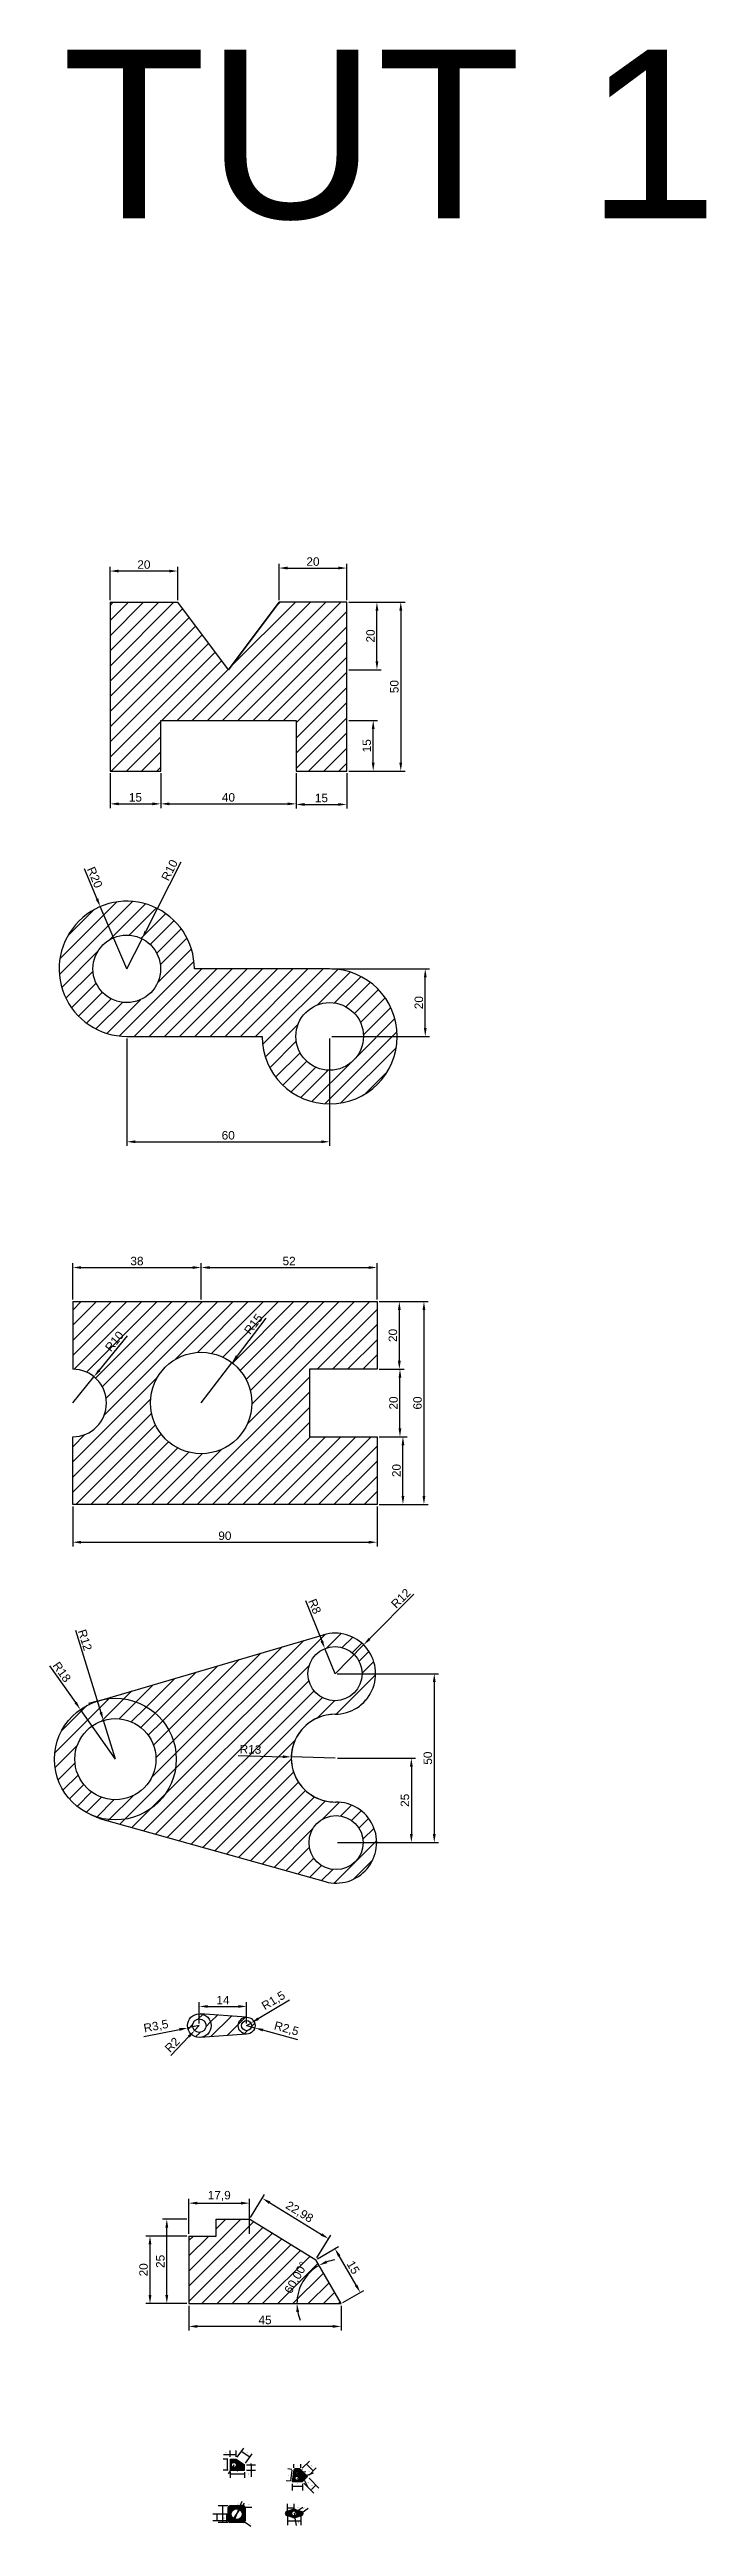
# Model space of a CAD drawing. Header units: millimetres. Extents: x 137 to 7220, y 7466 to 9893.
# Drawn here: x 137 to 331, y 9159 to 9892 of the extents above; entities that cross this region are included whole.
import ezdxf

# ---------------------------------------------------------------- set-up
doc = ezdxf.new("R2010")
doc.units = ezdxf.units.MM
doc.header["$PDMODE"] = 35
doc.header["$PDSIZE"] = 3
doc.layers.add('Dimensions', color=1, linetype='Continuous')
doc.layers.add('Object', color=7, linetype='Continuous', lineweight=30)
doc.styles.get("Standard").update_dxf_attribs({"font": 'arial.ttf'})
doc.dimstyles.new('ISO-25', dxfattribs={"dimtxt": 2.5, "dimasz": 2.5, "dimexe": 1.25, "dimexo": 0.625, "dimtad": 1, "dimdec": 0, "dimtxsty": 'Standard', "dimcen": 2.5, "dimadec": 0, "dimazin": 0, "dimtfac": 1, "dimtdec": 0, "dimtmove": 0, "dimatfit": 3, "dimfxl": 1, "dimarcsym": 0})

msp = doc.modelspace()

# ---------------------------------------------------------------- texts
at = {"layer": 'Object'}
msp.add_text('TUT 1', height=50, dxfattribs=at).set_placement((140.317, 9842.028))

# ---------------------------------------------------------------- blocks, each defined once
blk = doc.blocks.new('*D261')
at = {"layer": 'Defpoints', "color": 0, "transparency": 16777216}
for p in [(224.56, 9738.55), (204.56, 9728.45), (224.56, 9728.45)]:
    blk.add_point(p, dxfattribs=at)
at = {"layer": 'Dimensions', "color": 0, "lineweight": -2, "transparency": 16777216}
for p, q in [((204.56, 9729.08), (204.56, 9739.8)), ((207.06, 9738.55), (222.06, 9738.55)), ((224.56, 9729.08), (224.56, 9739.8))]:
    blk.add_line(p, q, dxfattribs=at)
at = {"layer": 'Dimensions', "color": 0, "transparency": 16777216}
for points in [[(207.06, 9738.97), (207.06, 9738.13), (204.56, 9738.55)], [(222.06, 9738.97), (222.06, 9738.13), (224.56, 9738.55)]]:
    blk.add_solid(points, dxfattribs=at)
at = {"layer": 'Dimensions', "color": 0, "transparency": 16777216, "insert": (214.56, 9740.45), "char_height": 2.5, "attachment_point": 5}
blk.add_mtext('20', dxfattribs=at)
blk = doc.blocks.new('*D262')
at = {"layer": 'Defpoints', "color": 0, "transparency": 16777216}
for p in [(224.56, 9728.45), (224.56, 9678.45), (240.53, 9678.45)]:
    blk.add_point(p, dxfattribs=at)
at = {"layer": 'Dimensions', "color": 0, "lineweight": -2, "transparency": 16777216}
for p, q in [((225.19, 9728.45), (241.78, 9728.45)), ((240.53, 9725.95), (240.53, 9680.95)), ((225.19, 9678.45), (241.78, 9678.45))]:
    blk.add_line(p, q, dxfattribs=at)
at = {"layer": 'Dimensions', "color": 0, "transparency": 16777216}
for points in [[(240.11, 9725.95), (240.95, 9725.95), (240.53, 9728.45)], [(240.11, 9680.95), (240.95, 9680.95), (240.53, 9678.45)]]:
    blk.add_solid(points, dxfattribs=at)
at = {"layer": 'Dimensions', "color": 0, "transparency": 16777216, "insert": (238.63, 9703.45), "char_height": 2.5, "attachment_point": 5, "rotation": 90}
blk.add_mtext('50', dxfattribs=at)
blk = doc.blocks.new('*D263')
at = {"layer": 'Defpoints', "color": 0, "transparency": 16777216}
for p in [(224.56, 9693.45), (232.38, 9693.45), (224.56, 9678.45)]:
    blk.add_point(p, dxfattribs=at)
at = {"layer": 'Dimensions', "color": 0, "lineweight": -2, "transparency": 16777216}
for p, q in [((225.19, 9693.45), (233.63, 9693.45)), ((232.38, 9680.95), (232.38, 9690.95)), ((225.19, 9678.45), (233.63, 9678.45))]:
    blk.add_line(p, q, dxfattribs=at)
at = {"layer": 'Dimensions', "color": 0, "transparency": 16777216}
for points in [[(231.96, 9690.95), (232.79, 9690.95), (232.38, 9693.45)], [(231.96, 9680.95), (232.79, 9680.95), (232.38, 9678.45)]]:
    blk.add_solid(points, dxfattribs=at)
at = {"layer": 'Dimensions', "color": 0, "transparency": 16777216, "insert": (230.48, 9685.95), "char_height": 2.5, "attachment_point": 5, "rotation": 90}
blk.add_mtext('15', dxfattribs=at)
blk = doc.blocks.new('*D264')
at = {"layer": 'Defpoints', "color": 0, "transparency": 16777216}
for p in [(224.56, 9728.45), (233.48, 9728.45), (224.56, 9708.45)]:
    blk.add_point(p, dxfattribs=at)
at = {"layer": 'Dimensions', "color": 0, "lineweight": -2, "transparency": 16777216}
for p, q in [((225.19, 9728.45), (234.73, 9728.45)), ((233.48, 9710.95), (233.48, 9725.95)), ((225.19, 9708.45), (234.73, 9708.45))]:
    blk.add_line(p, q, dxfattribs=at)
at = {"layer": 'Dimensions', "color": 0, "transparency": 16777216}
for points in [[(233.07, 9725.95), (233.9, 9725.95), (233.48, 9728.45)], [(233.07, 9710.95), (233.9, 9710.95), (233.48, 9708.45)]]:
    blk.add_solid(points, dxfattribs=at)
at = {"layer": 'Dimensions', "color": 0, "transparency": 16777216, "insert": (231.58, 9718.45), "char_height": 2.5, "attachment_point": 5, "rotation": 90}
blk.add_mtext('20', dxfattribs=at)
blk = doc.blocks.new('*D265')
at = {"layer": 'Defpoints', "color": 0, "transparency": 16777216}
for p in [(154.56, 9737.66), (154.56, 9728.45), (174.56, 9728.45)]:
    blk.add_point(p, dxfattribs=at)
at = {"layer": 'Dimensions', "color": 0, "lineweight": -2, "transparency": 16777216}
for p, q in [((154.56, 9729.08), (154.56, 9738.91)), ((172.06, 9737.66), (157.06, 9737.66)), ((174.56, 9729.08), (174.56, 9738.91))]:
    blk.add_line(p, q, dxfattribs=at)
at = {"layer": 'Dimensions', "color": 0, "transparency": 16777216}
for points in [[(157.06, 9738.08), (157.06, 9737.25), (154.56, 9737.66)], [(172.06, 9738.08), (172.06, 9737.25), (174.56, 9737.66)]]:
    blk.add_solid(points, dxfattribs=at)
at = {"layer": 'Dimensions', "color": 0, "transparency": 16777216, "insert": (164.56, 9739.57), "char_height": 2.5, "attachment_point": 5}
blk.add_mtext('20', dxfattribs=at)
blk = doc.blocks.new('*D266')
at = {"layer": 'Defpoints', "color": 0, "transparency": 16777216}
for p in [(154.56, 9678.45), (169.56, 9678.45), (169.56, 9668.75)]:
    blk.add_point(p, dxfattribs=at)
at = {"layer": 'Dimensions', "color": 0, "lineweight": -2, "transparency": 16777216}
for p, q in [((154.56, 9677.83), (154.56, 9667.5)), ((169.56, 9677.83), (169.56, 9667.5)), ((157.06, 9668.75), (167.06, 9668.75))]:
    blk.add_line(p, q, dxfattribs=at)
at = {"layer": 'Dimensions', "color": 0, "transparency": 16777216}
for points in [[(157.06, 9669.17), (157.06, 9668.34), (154.56, 9668.75)], [(167.06, 9669.17), (167.06, 9668.34), (169.56, 9668.75)]]:
    blk.add_solid(points, dxfattribs=at)
at = {"layer": 'Dimensions', "color": 0, "transparency": 16777216, "insert": (162.06, 9670.66), "char_height": 2.5, "attachment_point": 5}
blk.add_mtext('15', dxfattribs=at)
blk = doc.blocks.new('*D267')
at = {"layer": 'Defpoints', "color": 0, "transparency": 16777216}
for p in [(169.56, 9678.45), (209.56, 9678.45), (209.56, 9668.75)]:
    blk.add_point(p, dxfattribs=at)
at = {"layer": 'Dimensions', "color": 0, "lineweight": -2, "transparency": 16777216}
for p, q in [((169.56, 9677.83), (169.56, 9667.5)), ((209.56, 9677.83), (209.56, 9667.5)), ((172.06, 9668.75), (207.06, 9668.75))]:
    blk.add_line(p, q, dxfattribs=at)
at = {"layer": 'Dimensions', "color": 0, "transparency": 16777216}
for points in [[(172.06, 9669.17), (172.06, 9668.34), (169.56, 9668.75)], [(207.06, 9669.17), (207.06, 9668.34), (209.56, 9668.75)]]:
    blk.add_solid(points, dxfattribs=at)
at = {"layer": 'Dimensions', "color": 0, "transparency": 16777216, "insert": (189.56, 9670.66), "char_height": 2.5, "attachment_point": 5}
blk.add_mtext('40', dxfattribs=at)
blk = doc.blocks.new('*D232')
at = {"layer": 'Defpoints', "color": 0, "transparency": 16777216}
for p in [(209.56, 9678.45), (224.56, 9678.45), (224.56, 9668.58)]:
    blk.add_point(p, dxfattribs=at)
at = {"layer": 'Dimensions', "color": 0, "lineweight": -2, "transparency": 16777216}
for p, q in [((209.56, 9677.83), (209.56, 9667.33)), ((224.56, 9677.83), (224.56, 9667.33)), ((212.06, 9668.58), (222.06, 9668.58))]:
    blk.add_line(p, q, dxfattribs=at)
at = {"layer": 'Dimensions', "color": 0, "transparency": 16777216}
for points in [[(212.06, 9668.99), (212.06, 9668.16), (209.56, 9668.58)], [(222.06, 9668.99), (222.06, 9668.16), (224.56, 9668.58)]]:
    blk.add_solid(points, dxfattribs=at)
at = {"layer": 'Dimensions', "color": 0, "transparency": 16777216, "insert": (217.06, 9670.48), "char_height": 2.5, "attachment_point": 5}
blk.add_mtext('15', dxfattribs=at)
blk = doc.blocks.new('*D268')
at = {"layer": 'Defpoints', "color": 0, "transparency": 16777216}
for p in [(177.89, 9244.83), (166.37, 9224.83), (177.89, 9224.83)]:
    blk.add_point(p, dxfattribs=at)
at = {"layer": 'Dimensions', "color": 0, "lineweight": -2, "transparency": 16777216}
for p, q in [((177.27, 9244.83), (165.12, 9244.83)), ((166.37, 9242.33), (166.37, 9227.33)), ((177.27, 9224.83), (165.12, 9224.83))]:
    blk.add_line(p, q, dxfattribs=at)
at = {"layer": 'Dimensions', "color": 0, "transparency": 16777216}
for points in [[(165.96, 9242.33), (166.79, 9242.33), (166.37, 9244.83)], [(165.96, 9227.33), (166.79, 9227.33), (166.37, 9224.83)]]:
    blk.add_solid(points, dxfattribs=at)
at = {"layer": 'Dimensions', "color": 0, "transparency": 16777216, "insert": (164.47, 9234.83), "char_height": 2.5, "attachment_point": 5, "rotation": 90}
blk.add_mtext('20', dxfattribs=at)
blk = doc.blocks.new('*D233')
at = {"layer": 'Defpoints', "color": 0, "transparency": 16777216}
for p in [(171.34, 9249.83), (177.89, 9249.83), (177.89, 9224.83)]:
    blk.add_point(p, dxfattribs=at)
at = {"layer": 'Dimensions', "color": 0, "lineweight": -2, "transparency": 16777216}
for p, q in [((177.27, 9249.83), (170.09, 9249.83)), ((171.34, 9227.33), (171.34, 9247.33)), ((177.27, 9224.83), (170.09, 9224.83))]:
    blk.add_line(p, q, dxfattribs=at)
at = {"layer": 'Dimensions', "color": 0, "transparency": 16777216}
for points in [[(170.92, 9247.33), (171.75, 9247.33), (171.34, 9249.83)], [(170.92, 9227.33), (171.75, 9227.33), (171.34, 9224.83)]]:
    blk.add_solid(points, dxfattribs=at)
at = {"layer": 'Dimensions', "color": 0, "transparency": 16777216, "insert": (169.43, 9237.33), "char_height": 2.5, "attachment_point": 5, "rotation": 90}
blk.add_mtext('25', dxfattribs=at)
blk = doc.blocks.new('*D234')
at = {"layer": 'Defpoints', "color": 0, "transparency": 16777216}
for p in [(195.8, 9254.57), (177.89, 9244.83), (195.8, 9244.83)]:
    blk.add_point(p, dxfattribs=at)
at = {"layer": 'Dimensions', "color": 0, "lineweight": -2, "transparency": 16777216}
for p, q in [((177.89, 9245.45), (177.89, 9255.82)), ((180.39, 9254.57), (193.3, 9254.57)), ((195.8, 9245.45), (195.8, 9255.82))]:
    blk.add_line(p, q, dxfattribs=at)
at = {"layer": 'Dimensions', "color": 0, "transparency": 16777216}
for points in [[(180.39, 9254.99), (180.39, 9254.15), (177.89, 9254.57)], [(193.3, 9254.99), (193.3, 9254.15), (195.8, 9254.57)]]:
    blk.add_solid(points, dxfattribs=at)
at = {"layer": 'Dimensions', "color": 0, "transparency": 16777216, "insert": (186.85, 9256.7), "char_height": 2.5, "attachment_point": 5}
blk.add_mtext('17,9', dxfattribs=at)
blk = doc.blocks.new('*D269')
at = {"layer": 'Defpoints', "color": 0, "transparency": 16777216}
for p in [(195.8, 9249.83), (219.19, 9244.01), (215.39, 9237.82)]:
    blk.add_point(p, dxfattribs=at)
at = {"layer": 'Dimensions', "color": 0, "lineweight": -2, "transparency": 16777216}
for p, q in [((196.12, 9250.36), (200.25, 9257.09)), ((201.72, 9254.72), (217.06, 9245.32)), ((215.72, 9238.35), (219.84, 9245.08))]:
    blk.add_line(p, q, dxfattribs=at)
at = {"layer": 'Dimensions', "color": 0, "transparency": 16777216}
for points in [[(201.94, 9255.07), (201.51, 9254.36), (199.59, 9256.02)], [(217.28, 9245.67), (216.84, 9244.96), (219.19, 9244.01)]]:
    blk.add_solid(points, dxfattribs=at)
at = {"layer": 'Dimensions', "color": 0, "transparency": 16777216, "insert": (210.5, 9251.83), "char_height": 2.5, "attachment_point": 5, "rotation": 328.49873}
blk.add_mtext('22,98', dxfattribs=at)
blk = doc.blocks.new('*D235')
at = {"layer": 'Defpoints', "color": 0, "transparency": 16777216}
for p in [(221.06, 9241.09), (215.39, 9237.82), (222.89, 9224.83)]:
    blk.add_point(p, dxfattribs=at)
at = {"layer": 'Dimensions', "color": 0, "lineweight": -2, "transparency": 16777216}
for p, q in [((215.93, 9238.13), (222.15, 9241.72)), ((227.31, 9230.27), (222.31, 9238.93)), ((223.43, 9225.14), (229.65, 9228.73))]:
    blk.add_line(p, q, dxfattribs=at)
at = {"layer": 'Dimensions', "color": 0, "transparency": 16777216}
for points in [[(222.68, 9239.14), (221.95, 9238.72), (221.06, 9241.09)], [(227.68, 9230.48), (226.95, 9230.06), (228.56, 9228.1)]]:
    blk.add_solid(points, dxfattribs=at)
at = {"layer": 'Dimensions', "color": 0, "transparency": 16777216, "insert": (226.46, 9235.55), "char_height": 2.5, "attachment_point": 5, "rotation": 300}
blk.add_mtext('15', dxfattribs=at)
blk = doc.blocks.new('*D230')
at = {"layer": 'Defpoints', "color": 0, "transparency": 16777216}
for p in [(177.89, 9224.83), (222.89, 9224.83), (177.89, 9218.08)]:
    blk.add_point(p, dxfattribs=at)
at = {"layer": 'Dimensions', "color": 0, "lineweight": -2, "transparency": 16777216}
for p, q in [((177.89, 9224.2), (177.89, 9216.83)), ((222.89, 9224.2), (222.89, 9216.83)), ((220.39, 9218.08), (180.39, 9218.08))]:
    blk.add_line(p, q, dxfattribs=at)
at = {"layer": 'Dimensions', "color": 0, "transparency": 16777216}
for points in [[(180.39, 9218.5), (180.39, 9217.66), (177.89, 9218.08)], [(220.39, 9218.5), (220.39, 9217.66), (222.89, 9218.08)]]:
    blk.add_solid(points, dxfattribs=at)
at = {"layer": 'Dimensions', "color": 0, "transparency": 16777216, "insert": (200.39, 9219.97), "char_height": 2.5, "attachment_point": 5}
blk.add_mtext('45', dxfattribs=at)
blk = doc.blocks.new('*D236')
at = {"layer": 'Defpoints', "color": 0, "transparency": 16777216}
for p in [(212.88, 9233.23), (215.39, 9237.82), (177.89, 9224.83), (222.89, 9224.83), (222.89, 9224.83)]:
    blk.add_point(p, dxfattribs=at)
at = {"layer": 'Dimensions', "color": 0, "lineweight": -2, "transparency": 16777216}
for start, end in [(120, 180), (98.05454, 109.02727), (190.97273, 201.94546)]:
    blk.add_arc((222.89, 9224.83), 13.07, start, end, dxfattribs=at)
at = {"layer": 'Dimensions', "color": 0, "transparency": 16777216}
for points in [[(218.8, 9236.81), (218.46, 9237.57), (216.36, 9236.15)], [(209.64, 9222.3), (210.47, 9222.38), (209.82, 9224.83)]]:
    blk.add_solid(points, dxfattribs=at)
at = {"layer": 'Dimensions', "color": 0, "transparency": 16777216, "insert": (209.73, 9232.43), "char_height": 2.5, "attachment_point": 5, "rotation": 60}
blk.add_mtext('60,00°', dxfattribs=at)
blk = doc.blocks.new('*D237')
at = {"layer": 'Defpoints', "color": 0, "transparency": 16777216}
for p in [(181.51, 9531.51), (143.51, 9521.41), (181.51, 9521.41)]:
    blk.add_point(p, dxfattribs=at)
at = {"layer": 'Dimensions', "color": 0, "lineweight": -2, "transparency": 16777216}
for p, q in [((143.51, 9522.03), (143.51, 9532.76)), ((146.01, 9531.51), (179.01, 9531.51)), ((181.51, 9522.03), (181.51, 9532.76))]:
    blk.add_line(p, q, dxfattribs=at)
at = {"layer": 'Dimensions', "color": 0, "transparency": 16777216}
for points in [[(146.01, 9531.92), (146.01, 9531.09), (143.51, 9531.51)], [(179.01, 9531.92), (179.01, 9531.09), (181.51, 9531.51)]]:
    blk.add_solid(points, dxfattribs=at)
at = {"layer": 'Dimensions', "color": 0, "transparency": 16777216, "insert": (162.51, 9533.41), "char_height": 2.5, "attachment_point": 5}
blk.add_mtext('38', dxfattribs=at)
blk = doc.blocks.new('*D238')
at = {"layer": 'Defpoints', "color": 0, "transparency": 16777216}
for p in [(233.51, 9531.51), (181.51, 9521.41), (233.51, 9521.41)]:
    blk.add_point(p, dxfattribs=at)
at = {"layer": 'Dimensions', "color": 0, "lineweight": -2, "transparency": 16777216}
for p, q in [((181.51, 9522.03), (181.51, 9532.76)), ((184.01, 9531.51), (231.01, 9531.51)), ((233.51, 9522.03), (233.51, 9532.76))]:
    blk.add_line(p, q, dxfattribs=at)
at = {"layer": 'Dimensions', "color": 0, "transparency": 16777216}
for points in [[(184.01, 9531.92), (184.01, 9531.09), (181.51, 9531.51)], [(231.01, 9531.92), (231.01, 9531.09), (233.51, 9531.51)]]:
    blk.add_solid(points, dxfattribs=at)
at = {"layer": 'Dimensions', "color": 0, "transparency": 16777216, "insert": (207.51, 9533.41), "char_height": 2.5, "attachment_point": 5}
blk.add_mtext('52', dxfattribs=at)
blk = doc.blocks.new('*D239')
at = {"layer": 'Defpoints', "color": 0, "transparency": 16777216}
for p in [(233.51, 9521.41), (233.51, 9461.41), (247.38, 9461.41)]:
    blk.add_point(p, dxfattribs=at)
at = {"layer": 'Dimensions', "color": 0, "lineweight": -2, "transparency": 16777216}
for p, q in [((234.13, 9521.41), (248.63, 9521.41)), ((247.38, 9518.91), (247.38, 9463.91)), ((234.13, 9461.41), (248.63, 9461.41))]:
    blk.add_line(p, q, dxfattribs=at)
at = {"layer": 'Dimensions', "color": 0, "transparency": 16777216}
for points in [[(246.96, 9518.91), (247.8, 9518.91), (247.38, 9521.41)], [(246.96, 9463.91), (247.8, 9463.91), (247.38, 9461.41)]]:
    blk.add_solid(points, dxfattribs=at)
at = {"layer": 'Dimensions', "color": 0, "transparency": 16777216, "insert": (245.48, 9491.41), "char_height": 2.5, "attachment_point": 5, "rotation": 90}
blk.add_mtext('60', dxfattribs=at)
blk = doc.blocks.new('*D240')
at = {"layer": 'Defpoints', "color": 0, "transparency": 16777216}
for p in [(233.51, 9481.41), (241.17, 9481.41), (233.51, 9461.41)]:
    blk.add_point(p, dxfattribs=at)
at = {"layer": 'Dimensions', "color": 0, "lineweight": -2, "transparency": 16777216}
for p, q in [((234.13, 9481.41), (242.42, 9481.41)), ((241.17, 9463.91), (241.17, 9478.91)), ((234.13, 9461.41), (242.42, 9461.41))]:
    blk.add_line(p, q, dxfattribs=at)
at = {"layer": 'Dimensions', "color": 0, "transparency": 16777216}
for points in [[(240.76, 9478.91), (241.59, 9478.91), (241.17, 9481.41)], [(240.76, 9463.91), (241.59, 9463.91), (241.17, 9461.41)]]:
    blk.add_solid(points, dxfattribs=at)
at = {"layer": 'Dimensions', "color": 0, "transparency": 16777216, "insert": (239.27, 9471.41), "char_height": 2.5, "attachment_point": 5, "rotation": 90}
blk.add_mtext('20', dxfattribs=at)
blk = doc.blocks.new('*D241')
at = {"layer": 'Defpoints', "color": 0, "transparency": 16777216}
for p in [(233.51, 9501.41), (240.29, 9501.41), (233.51, 9481.41)]:
    blk.add_point(p, dxfattribs=at)
at = {"layer": 'Dimensions', "color": 0, "lineweight": -2, "transparency": 16777216}
for p, q in [((234.13, 9501.41), (241.54, 9501.41)), ((240.29, 9483.91), (240.29, 9498.91)), ((234.13, 9481.41), (241.54, 9481.41))]:
    blk.add_line(p, q, dxfattribs=at)
at = {"layer": 'Dimensions', "color": 0, "transparency": 16777216}
for points in [[(239.87, 9498.91), (240.7, 9498.91), (240.29, 9501.41)], [(239.87, 9483.91), (240.7, 9483.91), (240.29, 9481.41)]]:
    blk.add_solid(points, dxfattribs=at)
at = {"layer": 'Dimensions', "color": 0, "transparency": 16777216, "insert": (238.39, 9491.41), "char_height": 2.5, "attachment_point": 5, "rotation": 90}
blk.add_mtext('20', dxfattribs=at)
blk = doc.blocks.new('*D231')
at = {"layer": 'Defpoints', "color": 0, "transparency": 16777216}
for p in [(233.51, 9521.41), (233.51, 9501.41), (240.1, 9501.41)]:
    blk.add_point(p, dxfattribs=at)
at = {"layer": 'Dimensions', "color": 0, "lineweight": -2, "transparency": 16777216}
for p, q in [((234.13, 9521.41), (241.35, 9521.41)), ((240.1, 9518.91), (240.1, 9503.91)), ((234.13, 9501.41), (241.35, 9501.41))]:
    blk.add_line(p, q, dxfattribs=at)
at = {"layer": 'Dimensions', "color": 0, "transparency": 16777216}
for points in [[(239.69, 9518.91), (240.52, 9518.91), (240.1, 9521.41)], [(239.69, 9503.91), (240.52, 9503.91), (240.1, 9501.41)]]:
    blk.add_solid(points, dxfattribs=at)
at = {"layer": 'Dimensions', "color": 0, "transparency": 16777216, "insert": (238.2, 9511.41), "char_height": 2.5, "attachment_point": 5, "rotation": 90}
blk.add_mtext('20', dxfattribs=at)
blk = doc.blocks.new('*D242')
at = {"layer": 'Defpoints', "color": 0, "transparency": 16777216}
for p in [(143.51, 9461.41), (233.51, 9461.41), (233.51, 9450.2)]:
    blk.add_point(p, dxfattribs=at)
at = {"layer": 'Dimensions', "color": 0, "lineweight": -2, "transparency": 16777216}
for p, q in [((143.51, 9460.78), (143.51, 9448.95)), ((233.51, 9460.78), (233.51, 9448.95)), ((146.01, 9450.2), (231.01, 9450.2))]:
    blk.add_line(p, q, dxfattribs=at)
at = {"layer": 'Dimensions', "color": 0, "transparency": 16777216}
for points in [[(146.01, 9450.61), (146.01, 9449.78), (143.51, 9450.2)], [(231.01, 9450.61), (231.01, 9449.78), (233.51, 9450.2)]]:
    blk.add_solid(points, dxfattribs=at)
at = {"layer": 'Dimensions', "color": 0, "transparency": 16777216, "insert": (188.51, 9452.1), "char_height": 2.5, "attachment_point": 5}
blk.add_mtext('90', dxfattribs=at)
blk = doc.blocks.new('*D243')
at = {"layer": 'Defpoints', "color": 0, "transparency": 16777216}
for p in [(190.61, 9503.33), (181.51, 9491.41)]:
    blk.add_point(p, dxfattribs=at)
at = {"layer": 'Dimensions', "color": 0, "lineweight": -2, "transparency": 16777216}
for p, q in [((200.65, 9516.49), (192.12, 9505.32)), ((181.51, 9491.41), (190.61, 9503.33))]:
    blk.add_line(p, q, dxfattribs=at)
at = {"layer": 'Dimensions', "color": 0, "transparency": 16777216}
blk.add_solid([(191.79, 9505.57), (192.45, 9505.07), (190.61, 9503.33)], dxfattribs=at)
at = {"layer": 'Dimensions', "color": 0, "transparency": 16777216, "insert": (196.94, 9514.77), "char_height": 2.5, "attachment_point": 5, "rotation": 52.64471}
blk.add_mtext('R15', dxfattribs=at)
blk = doc.blocks.new('*D244')
at = {"layer": 'Defpoints', "color": 0, "transparency": 16777216}
for p in [(149.8, 9499.18), (143.51, 9491.41)]:
    blk.add_point(p, dxfattribs=at)
at = {"layer": 'Dimensions', "color": 0, "lineweight": -2, "transparency": 16777216}
for p, q in [((159.6, 9511.28), (151.37, 9501.12)), ((143.51, 9491.41), (149.8, 9499.18))]:
    blk.add_line(p, q, dxfattribs=at)
at = {"layer": 'Dimensions', "color": 0, "transparency": 16777216}
blk.add_solid([(151.05, 9501.38), (151.7, 9500.86), (149.8, 9499.18)], dxfattribs=at)
at = {"layer": 'Dimensions', "color": 0, "transparency": 16777216, "insert": (155.85, 9509.67), "char_height": 2.5, "attachment_point": 5, "rotation": 50.99087}
blk.add_mtext('R10', dxfattribs=at)
blk = doc.blocks.new('*D245')
at = {"layer": 'Defpoints', "color": 0, "transparency": 16777216}
for p in [(164.02, 9628.83), (159.5, 9619.91)]:
    blk.add_point(p, dxfattribs=at)
at = {"layer": 'Dimensions', "color": 0, "lineweight": -2, "transparency": 16777216}
for p, q in [((175.49, 9651.49), (165.15, 9631.06)), ((159.5, 9619.91), (164.02, 9628.83))]:
    blk.add_line(p, q, dxfattribs=at)
at = {"layer": 'Dimensions', "color": 0, "transparency": 16777216}
blk.add_solid([(164.77, 9631.25), (165.52, 9630.87), (164.02, 9628.83)], dxfattribs=at)
at = {"layer": 'Dimensions', "color": 0, "transparency": 16777216, "insert": (172.16, 9649.13), "char_height": 2.5, "attachment_point": 5, "rotation": 63.14905}
blk.add_mtext('R10', dxfattribs=at)
blk = doc.blocks.new('*D246')
at = {"layer": 'Defpoints', "color": 0, "transparency": 16777216}
for p in [(151.66, 9638.33), (159.5, 9619.93)]:
    blk.add_point(p, dxfattribs=at)
at = {"layer": 'Dimensions', "color": 0, "lineweight": -2, "transparency": 16777216}
for p, q in [((146.87, 9649.57), (150.68, 9640.63)), ((159.5, 9619.93), (151.66, 9638.33))]:
    blk.add_line(p, q, dxfattribs=at)
at = {"layer": 'Dimensions', "color": 0, "transparency": 16777216}
blk.add_solid([(151.07, 9640.79), (150.3, 9640.47), (151.66, 9638.33)], dxfattribs=at)
at = {"layer": 'Dimensions', "color": 0, "transparency": 16777216, "insert": (150.04, 9646.99), "char_height": 2.5, "attachment_point": 5, "rotation": 293.07121}
blk.add_mtext('R20', dxfattribs=at)
blk = doc.blocks.new('*D247')
at = {"layer": 'Defpoints', "color": 0, "transparency": 16777216}
for p in [(159.5, 9599.91), (219.5, 9599.91), (219.5, 9568.73)]:
    blk.add_point(p, dxfattribs=at)
at = {"layer": 'Dimensions', "color": 0, "lineweight": -2, "transparency": 16777216}
for p, q in [((159.5, 9599.29), (159.5, 9567.48)), ((219.5, 9599.29), (219.5, 9567.48)), ((162, 9568.73), (217, 9568.73))]:
    blk.add_line(p, q, dxfattribs=at)
at = {"layer": 'Dimensions', "color": 0, "transparency": 16777216}
for points in [[(162, 9569.15), (162, 9568.32), (159.5, 9568.73)], [(217, 9569.15), (217, 9568.32), (219.5, 9568.73)]]:
    blk.add_solid(points, dxfattribs=at)
at = {"layer": 'Dimensions', "color": 0, "transparency": 16777216, "insert": (189.5, 9570.63), "char_height": 2.5, "attachment_point": 5}
blk.add_mtext('60', dxfattribs=at)
blk = doc.blocks.new('*D248')
at = {"layer": 'Defpoints', "color": 0, "transparency": 16777216}
for p in [(219.5, 9619.91), (247.77, 9619.91), (219.5, 9599.91)]:
    blk.add_point(p, dxfattribs=at)
at = {"layer": 'Dimensions', "color": 0, "lineweight": -2, "transparency": 16777216}
for p, q in [((220.12, 9619.91), (249.02, 9619.91)), ((247.77, 9602.41), (247.77, 9617.41)), ((220.12, 9599.91), (249.02, 9599.91))]:
    blk.add_line(p, q, dxfattribs=at)
at = {"layer": 'Dimensions', "color": 0, "transparency": 16777216}
for points in [[(247.36, 9617.41), (248.19, 9617.41), (247.77, 9619.91)], [(247.36, 9602.41), (248.19, 9602.41), (247.77, 9599.91)]]:
    blk.add_solid(points, dxfattribs=at)
at = {"layer": 'Dimensions', "color": 0, "transparency": 16777216, "insert": (245.87, 9609.91), "char_height": 2.5, "attachment_point": 5, "rotation": 90}
blk.add_mtext('20', dxfattribs=at)
blk = doc.blocks.new('*D249')
at = {"layer": 'Defpoints', "color": 0, "transparency": 16777216}
for p in [(194.95, 9312.79), (180.95, 9307.11), (194.95, 9307.11)]:
    blk.add_point(p, dxfattribs=at)
at = {"layer": 'Dimensions', "color": 0, "lineweight": -2, "transparency": 16777216}
for p, q in [((180.95, 9307.73), (180.95, 9314.04)), ((183.45, 9312.79), (192.45, 9312.79)), ((194.95, 9307.73), (194.95, 9314.04))]:
    blk.add_line(p, q, dxfattribs=at)
at = {"layer": 'Dimensions', "color": 0, "transparency": 16777216}
for points in [[(183.45, 9313.21), (183.45, 9312.37), (180.95, 9312.79)], [(192.45, 9313.21), (192.45, 9312.37), (194.95, 9312.79)]]:
    blk.add_solid(points, dxfattribs=at)
at = {"layer": 'Dimensions', "color": 0, "transparency": 16777216, "insert": (187.95, 9314.67), "char_height": 2.5, "attachment_point": 5}
blk.add_mtext('14', dxfattribs=at)
blk = doc.blocks.new('*D250')
at = {"layer": 'Defpoints', "color": 0, "transparency": 16777216}
for p in [(179.57, 9305.66), (180.95, 9307.11)]:
    blk.add_point(p, dxfattribs=at)
at = {"layer": 'Dimensions', "color": 0, "lineweight": -2, "transparency": 16777216}
for p, q in [((172.49, 9298.24), (177.84, 9303.85)), ((180.95, 9307.11), (179.57, 9305.66))]:
    blk.add_line(p, q, dxfattribs=at)
at = {"layer": 'Dimensions', "color": 0, "transparency": 16777216}
blk.add_solid([(177.54, 9304.14), (178.15, 9303.56), (179.57, 9305.66)], dxfattribs=at)
at = {"layer": 'Dimensions', "color": 0, "transparency": 16777216, "insert": (172.94, 9301.44), "char_height": 2.5, "attachment_point": 5, "rotation": 46.35014}
blk.add_mtext('R2', dxfattribs=at)
blk = doc.blocks.new('*D251')
at = {"layer": 'Defpoints', "color": 0, "transparency": 16777216}
for p in [(177.51, 9306.44), (180.95, 9307.11)]:
    blk.add_point(p, dxfattribs=at)
at = {"layer": 'Dimensions', "color": 0, "lineweight": -2, "transparency": 16777216}
for p, q in [((164.54, 9303.92), (175.06, 9305.96)), ((180.95, 9307.11), (177.51, 9306.44))]:
    blk.add_line(p, q, dxfattribs=at)
at = {"layer": 'Dimensions', "color": 0, "transparency": 16777216}
blk.add_solid([(174.98, 9306.37), (175.14, 9305.55), (177.51, 9306.44)], dxfattribs=at)
at = {"layer": 'Dimensions', "color": 0, "transparency": 16777216, "insert": (168.17, 9306.79), "char_height": 2.5, "attachment_point": 5, "rotation": 10.99982}
blk.add_mtext('R3,5', dxfattribs=at)
blk = doc.blocks.new('*D252')
at = {"layer": 'Defpoints', "color": 0, "transparency": 16777216}
for p in [(194.95, 9307.11), (196.24, 9307.88)]:
    blk.add_point(p, dxfattribs=at)
at = {"layer": 'Dimensions', "color": 0, "lineweight": -2, "transparency": 16777216}
for p, q in [((207.58, 9314.66), (198.38, 9309.16)), ((194.95, 9307.11), (196.24, 9307.88))]:
    blk.add_line(p, q, dxfattribs=at)
at = {"layer": 'Dimensions', "color": 0, "transparency": 16777216}
blk.add_solid([(198.17, 9309.52), (198.6, 9308.8), (196.24, 9307.88)], dxfattribs=at)
at = {"layer": 'Dimensions', "color": 0, "transparency": 16777216, "insert": (202.96, 9314.38), "char_height": 2.5, "attachment_point": 5, "rotation": 30.88426}
blk.add_mtext('R1,5', dxfattribs=at)
blk = doc.blocks.new('*D253')
at = {"layer": 'Defpoints', "color": 0, "transparency": 16777216}
for p in [(194.95, 9307.11), (197.36, 9306.44)]:
    blk.add_point(p, dxfattribs=at)
at = {"layer": 'Dimensions', "color": 0, "lineweight": -2, "transparency": 16777216}
for p, q in [((194.95, 9307.11), (197.36, 9306.44)), ((210.1, 9302.93), (199.77, 9305.78))]:
    blk.add_line(p, q, dxfattribs=at)
at = {"layer": 'Dimensions', "color": 0, "transparency": 16777216}
blk.add_solid([(199.88, 9306.18), (199.66, 9305.38), (197.36, 9306.44)], dxfattribs=at)
at = {"layer": 'Dimensions', "color": 0, "transparency": 16777216, "insert": (206.7, 9306.07), "char_height": 2.5, "attachment_point": 5, "rotation": 344.58168}
blk.add_mtext('R2,5', dxfattribs=at)
blk = doc.blocks.new('*D254')
at = {"layer": 'Defpoints', "color": 0, "transparency": 16777216}
for p in [(152.58, 9397.45), (156.14, 9385.99)]:
    blk.add_point(p, dxfattribs=at)
at = {"layer": 'Dimensions', "color": 0, "lineweight": -2, "transparency": 16777216}
for p, q in [((144.29, 9424.12), (151.84, 9399.84)), ((156.14, 9385.99), (152.58, 9397.45))]:
    blk.add_line(p, q, dxfattribs=at)
at = {"layer": 'Dimensions', "color": 0, "transparency": 16777216}
blk.add_solid([(152.23, 9399.96), (151.44, 9399.71), (152.58, 9397.45)], dxfattribs=at)
at = {"layer": 'Dimensions', "color": 0, "transparency": 16777216, "insert": (147.15, 9421.24), "char_height": 2.5, "attachment_point": 5, "rotation": 287.27086}
blk.add_mtext('R12', dxfattribs=at)
blk = doc.blocks.new('*D255')
at = {"layer": 'Defpoints', "color": 0, "transparency": 16777216}
for p in [(145.78, 9400.71), (156.14, 9385.99)]:
    blk.add_point(p, dxfattribs=at)
at = {"layer": 'Dimensions', "color": 0, "lineweight": -2, "transparency": 16777216}
for p, q in [((136.68, 9413.65), (144.34, 9402.76)), ((156.14, 9385.99), (145.78, 9400.71))]:
    blk.add_line(p, q, dxfattribs=at)
at = {"layer": 'Dimensions', "color": 0, "transparency": 16777216}
blk.add_solid([(144.68, 9403), (144, 9402.52), (145.78, 9400.71)], dxfattribs=at)
at = {"layer": 'Dimensions', "color": 0, "transparency": 16777216, "insert": (140.31, 9411.79), "char_height": 2.5, "attachment_point": 5, "rotation": 305.13742}
blk.add_mtext('R18', dxfattribs=at)
blk = doc.blocks.new('*D256')
at = {"layer": 'Defpoints', "color": 0, "transparency": 16777216}
for p in [(218.09, 9418.7), (221.09, 9411.29)]:
    blk.add_point(p, dxfattribs=at)
at = {"layer": 'Dimensions', "color": 0, "lineweight": -2, "transparency": 16777216}
for p, q in [((212.34, 9432.94), (217.15, 9421.02)), ((221.09, 9411.29), (218.09, 9418.7))]:
    blk.add_line(p, q, dxfattribs=at)
at = {"layer": 'Dimensions', "color": 0, "transparency": 16777216}
blk.add_solid([(217.54, 9421.18), (216.77, 9420.86), (218.09, 9418.7)], dxfattribs=at)
at = {"layer": 'Dimensions', "color": 0, "transparency": 16777216, "insert": (215.09, 9431.2), "char_height": 2.5, "attachment_point": 5, "rotation": 292.00329}
blk.add_mtext('R8', dxfattribs=at)
blk = doc.blocks.new('*D257')
at = {"layer": 'Defpoints', "color": 0, "transparency": 16777216}
for p in [(229.53, 9419.81), (221.09, 9411.29)]:
    blk.add_point(p, dxfattribs=at)
at = {"layer": 'Dimensions', "color": 0, "lineweight": -2, "transparency": 16777216}
for p, q in [((244.41, 9434.82), (231.29, 9421.59)), ((221.09, 9411.29), (229.53, 9419.81))]:
    blk.add_line(p, q, dxfattribs=at)
at = {"layer": 'Dimensions', "color": 0, "transparency": 16777216}
blk.add_solid([(231, 9421.88), (231.59, 9421.29), (229.53, 9419.81)], dxfattribs=at)
at = {"layer": 'Dimensions', "color": 0, "transparency": 16777216, "insert": (240.54, 9433.59), "char_height": 2.5, "attachment_point": 5, "rotation": 45.26757}
blk.add_mtext('R12', dxfattribs=at)
blk = doc.blocks.new('*D258')
at = {"layer": 'Defpoints', "color": 0, "transparency": 16777216}
for p in [(208.15, 9386.65), (221.14, 9386.29)]:
    blk.add_point(p, dxfattribs=at)
at = {"layer": 'Dimensions', "color": 0, "lineweight": -2, "transparency": 16777216}
for p, q in [((192.41, 9387.08), (205.65, 9386.71)), ((221.14, 9386.29), (208.15, 9386.65))]:
    blk.add_line(p, q, dxfattribs=at)
at = {"layer": 'Dimensions', "color": 0, "transparency": 16777216}
blk.add_solid([(205.66, 9387.13), (205.63, 9386.3), (208.15, 9386.65)], dxfattribs=at)
at = {"layer": 'Dimensions', "color": 0, "transparency": 16777216, "insert": (196.08, 9388.88), "char_height": 2.5, "attachment_point": 5, "rotation": 358.41521}
blk.add_mtext('R13', dxfattribs=at)
blk = doc.blocks.new('*D259')
at = {"layer": 'Defpoints', "color": 0, "transparency": 16777216}
for p in [(221.14, 9386.29), (221.14, 9361.31), (243.66, 9361.31)]:
    blk.add_point(p, dxfattribs=at)
at = {"layer": 'Dimensions', "color": 0, "lineweight": -2, "transparency": 16777216}
for p, q in [((221.77, 9386.29), (244.91, 9386.29)), ((243.66, 9383.79), (243.66, 9363.81)), ((221.77, 9361.31), (244.91, 9361.31))]:
    blk.add_line(p, q, dxfattribs=at)
at = {"layer": 'Dimensions', "color": 0, "transparency": 16777216}
for points in [[(243.24, 9383.79), (244.08, 9383.79), (243.66, 9386.29)], [(243.24, 9363.81), (244.08, 9363.81), (243.66, 9361.31)]]:
    blk.add_solid(points, dxfattribs=at)
at = {"layer": 'Dimensions', "color": 0, "transparency": 16777216, "insert": (241.76, 9373.8), "char_height": 2.5, "attachment_point": 5, "rotation": 90}
blk.add_mtext('25', dxfattribs=at)
blk = doc.blocks.new('*D260')
at = {"layer": 'Defpoints', "color": 0, "transparency": 16777216}
for p in [(221.09, 9411.29), (221.4, 9361.29), (250.44, 9361.29)]:
    blk.add_point(p, dxfattribs=at)
at = {"layer": 'Dimensions', "color": 0, "lineweight": -2, "transparency": 16777216}
for p, q in [((221.71, 9411.29), (251.69, 9411.29)), ((250.44, 9408.79), (250.44, 9363.79)), ((222.03, 9361.29), (251.69, 9361.29))]:
    blk.add_line(p, q, dxfattribs=at)
at = {"layer": 'Dimensions', "color": 0, "transparency": 16777216}
for points in [[(250.02, 9408.79), (250.85, 9408.79), (250.44, 9411.29)], [(250.02, 9363.79), (250.85, 9363.79), (250.44, 9361.29)]]:
    blk.add_solid(points, dxfattribs=at)
at = {"layer": 'Dimensions', "color": 0, "transparency": 16777216, "insert": (248.54, 9386.29), "char_height": 2.5, "attachment_point": 5, "rotation": 90}
blk.add_mtext('50', dxfattribs=at)
blk = doc.blocks.new('*D275')
at = {"layer": 'Defpoints', "color": 0, "transparency": 16777216}
for p in [(189.22, 9175.57), (190.06, 9178.82), (190.06, 9175.57)]:
    blk.add_point(p, dxfattribs=at)
at = {"layer": 'Dimensions', "color": 0, "lineweight": -2, "transparency": 16777216}
for p, q in [((189.43, 9178.82), (187.97, 9178.82)), ((189.43, 9175.57), (187.97, 9175.57)), ((189.22, 9178.62), (189.22, 9175.77))]:
    blk.add_line(p, q, dxfattribs=at)
at = {"layer": 'Dimensions', "color": 0, "transparency": 16777216}
for points in [[(189.18, 9178.62), (189.25, 9178.62), (189.22, 9178.82)], [(189.18, 9175.77), (189.25, 9175.77), (189.22, 9175.57)]]:
    blk.add_solid(points, dxfattribs=at)
at = {"layer": 'Dimensions', "color": 0, "transparency": 16777216, "insert": (188.47, 9177.2), "char_height": 0.2, "attachment_point": 5, "rotation": 90}
blk.add_mtext('3,25', dxfattribs=at)
blk = doc.blocks.new('*D276')
at = {"layer": 'Defpoints', "color": 0, "transparency": 16777216}
for p in [(190.06, 9175.57), (194.31, 9175.57), (194.31, 9174.47)]:
    blk.add_point(p, dxfattribs=at)
at = {"layer": 'Dimensions', "color": 0, "lineweight": -2, "transparency": 16777216}
for p, q in [((190.06, 9174.95), (190.06, 9173.22)), ((190.26, 9174.47), (194.11, 9174.47)), ((194.31, 9174.95), (194.31, 9173.22))]:
    blk.add_line(p, q, dxfattribs=at)
at = {"layer": 'Dimensions', "color": 0, "transparency": 16777216}
for points in [[(190.26, 9174.5), (190.26, 9174.43), (190.06, 9174.47)], [(194.11, 9174.5), (194.11, 9174.43), (194.31, 9174.47)]]:
    blk.add_solid(points, dxfattribs=at)
at = {"layer": 'Dimensions', "color": 0, "transparency": 16777216, "insert": (192.18, 9175.21), "char_height": 0.2, "attachment_point": 5}
blk.add_mtext('4,25', dxfattribs=at)
blk = doc.blocks.new('*D277')
at = {"layer": 'Defpoints', "color": 0, "transparency": 16777216}
for p in [(193.37, 9181.06), (191.81, 9178.82), (194.3, 9177.07)]:
    blk.add_point(p, dxfattribs=at)
at = {"layer": 'Dimensions', "color": 0, "lineweight": -2, "transparency": 16777216}
for p, q in [((192.16, 9179.34), (194.09, 9182.09)), ((195.71, 9179.43), (193.54, 9180.95)), ((194.66, 9177.59), (196.59, 9180.34))]:
    blk.add_line(p, q, dxfattribs=at)
at = {"layer": 'Dimensions', "color": 0, "transparency": 16777216}
for points in [[(193.56, 9180.98), (193.52, 9180.92), (193.37, 9181.06)], [(195.73, 9179.46), (195.69, 9179.4), (195.87, 9179.31)]]:
    blk.add_solid(points, dxfattribs=at)
at = {"layer": 'Dimensions', "color": 0, "transparency": 16777216, "insert": (195.05, 9180.8), "char_height": 0.2, "attachment_point": 5, "rotation": 325.00798}
blk.add_mtext('3,05', dxfattribs=at)
blk = doc.blocks.new('*D278')
at = {"layer": 'Defpoints', "color": 0, "transparency": 16777216}
for p in [(194.31, 9177.07), (194.31, 9175.57), (196.32, 9175.57)]:
    blk.add_point(p, dxfattribs=at)
at = {"layer": 'Dimensions', "color": 0, "lineweight": -2, "transparency": 16777216}
for p, q in [((194.93, 9177.07), (197.57, 9177.07)), ((194.93, 9175.57), (197.57, 9175.57)), ((196.32, 9177.27), (196.32, 9177.47)), ((196.32, 9177.07), (196.32, 9175.57)), ((196.32, 9175.37), (196.32, 9173.58))]:
    blk.add_line(p, q, dxfattribs=at)
at = {"layer": 'Dimensions', "color": 0, "transparency": 16777216}
for points in [[(196.29, 9177.27), (196.35, 9177.27), (196.32, 9177.07)], [(196.29, 9175.37), (196.35, 9175.37), (196.32, 9175.57)]]:
    blk.add_solid(points, dxfattribs=at)
at = {"layer": 'Dimensions', "color": 0, "transparency": 16777216, "insert": (195.57, 9174.37), "char_height": 0.2, "attachment_point": 5, "rotation": 90}
blk.add_mtext('1,5', dxfattribs=at)
blk = doc.blocks.new('*D270')
at = {"layer": 'Defpoints', "color": 0, "transparency": 16777216}
for p in [(190.06, 9180.07), (190.06, 9178.82), (191.81, 9178.82)]:
    blk.add_point(p, dxfattribs=at)
at = {"layer": 'Dimensions', "color": 0, "lineweight": -2, "transparency": 16777216}
for p, q in [((190.06, 9180.07), (188.1, 9180.07)), ((190.06, 9179.45), (190.06, 9181.32)), ((191.61, 9180.07), (190.26, 9180.07)), ((191.81, 9179.45), (191.81, 9181.32))]:
    blk.add_line(p, q, dxfattribs=at)
at = {"layer": 'Dimensions', "color": 0, "transparency": 16777216}
for points in [[(190.26, 9180.1), (190.26, 9180.04), (190.06, 9180.07)], [(191.61, 9180.1), (191.61, 9180.04), (191.81, 9180.07)]]:
    blk.add_solid(points, dxfattribs=at)
at = {"layer": 'Dimensions', "color": 0, "transparency": 16777216, "insert": (188.98, 9180.81), "char_height": 0.2, "attachment_point": 5}
blk.add_mtext('1,75', dxfattribs=at)
blk = doc.blocks.new('*D279')
at = {"layer": 'Defpoints', "color": 0, "transparency": 16777216}
for p in [(190.82, 9176.43), (191.2, 9177.07)]:
    blk.add_point(p, dxfattribs=at)
at = {"layer": 'Dimensions', "color": 0, "lineweight": -2, "transparency": 16777216}
for p, q in [((189.61, 9174.4), (190.72, 9176.26)), ((191.2, 9177.07), (190.82, 9176.43))]:
    blk.add_line(p, q, dxfattribs=at)
at = {"layer": 'Dimensions', "color": 0, "transparency": 16777216}
blk.add_solid([(190.69, 9176.28), (190.75, 9176.24), (190.82, 9176.43)], dxfattribs=at)
at = {"layer": 'Dimensions', "color": 0, "transparency": 16777216, "insert": (189.47, 9175.63), "char_height": 0.2, "attachment_point": 5, "rotation": 59.13338}
blk.add_mtext('R0,75', dxfattribs=at)
blk = doc.blocks.new('*D280')
at = {"layer": 'Defpoints', "color": 0, "transparency": 16777216}
for p in [(191.81, 9178.82), (192.81, 9176.9), (194.3, 9177.07), (194.31, 9177.07), (194.31, 9175.57)]:
    blk.add_point(p, dxfattribs=at)
at = {"layer": 'Dimensions', "color": 0, "lineweight": -2, "transparency": 16777216}
blk.add_line((194.31, 9174.95), (194.31, 9174.32), dxfattribs=at)
blk.add_arc((194.31, 9177.07), 1.5, 152.63065, 262.37733, dxfattribs=at)
at = {"layer": 'Dimensions', "color": 0, "transparency": 16777216}
for points in [[(192.94, 9177.78), (193, 9177.75), (193.07, 9177.94)], [(194.11, 9175.62), (194.1, 9175.55), (194.31, 9175.57)]]:
    blk.add_solid(points, dxfattribs=at)
at = {"layer": 'Dimensions', "color": 0, "transparency": 16777216, "insert": (193.63, 9176.72), "char_height": 0.2, "attachment_point": 5, "rotation": 297.50399}
blk.add_mtext('124,99°', dxfattribs=at)
blk = doc.blocks.new('*D281')
at = {"layer": 'Defpoints', "color": 0, "transparency": 16777216}
for p in [(208.45, 9172.14), (210.98, 9172.61), (211.45, 9172.15), (211.45, 9172.15), (212.95, 9173.65)]:
    blk.add_point(p, dxfattribs=at)
at = {"layer": 'Dimensions', "color": 0, "lineweight": -2, "transparency": 16777216}
blk.add_line((212.03, 9172.45), (213.03, 9170.53), dxfattribs=at)
for start, end in [(62.53026, 162.6147), (27.46974, 45)]:
    blk.add_arc((211.45, 9172.15), 0.656, start, end, dxfattribs=at)
at = {"layer": 'Dimensions', "color": 0, "transparency": 16777216}
for points in [[(210.85, 9172.34), (210.79, 9172.35), (210.79, 9172.15)], [(211.77, 9172.76), (211.73, 9172.7), (211.91, 9172.61)]]:
    blk.add_solid(points, dxfattribs=at)
at = {"layer": 'Dimensions', "color": 0, "transparency": 16777216, "insert": (213.19, 9171.83), "char_height": 0.2, "attachment_point": 5, "rotation": 297.46974}
blk.add_mtext('135,14°', dxfattribs=at)
blk = doc.blocks.new('*D282')
at = {"layer": 'Defpoints', "color": 0, "transparency": 16777216}
for p in [(210.94, 9175.65), (211.45, 9172.15), (212.52, 9173.53), (212.95, 9173.65), (212.95, 9173.65)]:
    blk.add_point(p, dxfattribs=at)
at = {"layer": 'Dimensions', "color": 0, "lineweight": -2, "transparency": 16777216}
blk.add_line((212.8, 9174.06), (214.73, 9174.72), dxfattribs=at)
for start, end in [(161.29448, 198.70552), (108.70552, 135)]:
    blk.add_arc((212.95, 9173.65), 0.44, start, end, dxfattribs=at)
at = {"layer": 'Dimensions', "color": 0, "transparency": 16777216}
for points in [[(212.5, 9173.81), (212.56, 9173.77), (212.63, 9173.96)], [(212.56, 9173.52), (212.5, 9173.49), (212.63, 9173.34)]]:
    blk.add_solid(points, dxfattribs=at)
at = {"layer": 'Dimensions', "color": 0, "transparency": 16777216, "insert": (213.53, 9175.1), "char_height": 0.2, "attachment_point": 5, "rotation": 18.70552}
blk.add_mtext('90,00°', dxfattribs=at)
blk = doc.blocks.new('*D283')
at = {"layer": 'Defpoints', "color": 0, "transparency": 16777216}
for p in [(208.94, 9175.65), (210.94, 9176.04), (210.94, 9175.65)]:
    blk.add_point(p, dxfattribs=at)
at = {"layer": 'Dimensions', "color": 0, "lineweight": -2, "transparency": 16777216}
for p, q in [((208.94, 9176.27), (208.94, 9177.29)), ((209.14, 9176.04), (210.74, 9176.04)), ((210.94, 9176.27), (210.94, 9177.29))]:
    blk.add_line(p, q, dxfattribs=at)
at = {"layer": 'Dimensions', "color": 0, "transparency": 16777216}
for points in [[(209.14, 9176.08), (209.14, 9176.01), (208.94, 9176.04)], [(210.74, 9176.08), (210.74, 9176.01), (210.94, 9176.04)]]:
    blk.add_solid(points, dxfattribs=at)
at = {"layer": 'Dimensions', "color": 0, "transparency": 16777216, "insert": (209.94, 9176.77), "char_height": 0.2, "attachment_point": 5}
blk.add_mtext('2', dxfattribs=at)
blk = doc.blocks.new('*D284')
at = {"layer": 'Defpoints', "color": 0, "transparency": 16777216}
for p in [(207.88, 9172.22), (208.45, 9172.14), (208.94, 9175.65)]:
    blk.add_point(p, dxfattribs=at)
at = {"layer": 'Dimensions', "color": 0, "lineweight": -2, "transparency": 16777216}
for p, q in [((207.83, 9172.23), (206.64, 9172.4)), ((208.33, 9175.74), (207.14, 9175.91)), ((208.35, 9175.53), (207.9, 9172.42))]:
    blk.add_line(p, q, dxfattribs=at)
at = {"layer": 'Dimensions', "color": 0, "transparency": 16777216}
for points in [[(207.87, 9172.43), (207.94, 9172.42), (207.88, 9172.22)], [(208.31, 9175.54), (208.38, 9175.53), (208.37, 9175.73)]]:
    blk.add_solid(points, dxfattribs=at)
at = {"layer": 'Dimensions', "color": 0, "transparency": 16777216, "insert": (207.39, 9174.08), "char_height": 0.2, "attachment_point": 5, "rotation": 81.92057}
blk.add_mtext('3,54', dxfattribs=at)
blk = doc.blocks.new('*D271')
at = {"layer": 'Defpoints', "color": 0, "transparency": 16777216}
for p in [(208.45, 9172.14), (211.45, 9172.15), (211.45, 9170.81)]:
    blk.add_point(p, dxfattribs=at)
at = {"layer": 'Dimensions', "color": 0, "lineweight": -2, "transparency": 16777216}
for p, q in [((208.45, 9171.52), (208.45, 9169.55)), ((208.65, 9170.8), (211.25, 9170.81)), ((211.45, 9171.52), (211.45, 9169.56))]:
    blk.add_line(p, q, dxfattribs=at)
at = {"layer": 'Dimensions', "color": 0, "transparency": 16777216}
for points in [[(208.65, 9170.83), (208.65, 9170.77), (208.45, 9170.8)], [(211.25, 9170.84), (211.25, 9170.77), (211.45, 9170.81)]]:
    blk.add_solid(points, dxfattribs=at)
at = {"layer": 'Dimensions', "color": 0, "transparency": 16777216, "insert": (209.95, 9171.53), "char_height": 0.2, "attachment_point": 5, "rotation": 0.14496}
blk.add_mtext('3', dxfattribs=at)
blk = doc.blocks.new('*D272')
at = {"layer": 'Defpoints', "color": 0, "transparency": 16777216}
for p in [(211.45, 9172.15), (212.95, 9173.65), (213.96, 9169.64)]:
    blk.add_point(p, dxfattribs=at)
at = {"layer": 'Dimensions', "color": 0, "lineweight": -2, "transparency": 16777216}
for p, q in [((213.39, 9173.21), (216.34, 9170.25)), ((211.89, 9171.71), (214.84, 9168.75)), ((215.32, 9170.99), (214.1, 9169.78))]:
    blk.add_line(p, q, dxfattribs=at)
at = {"layer": 'Dimensions', "color": 0, "transparency": 16777216}
for points in [[(214.08, 9169.8), (214.12, 9169.75), (213.96, 9169.64)], [(215.29, 9171.02), (215.34, 9170.97), (215.46, 9171.13)]]:
    blk.add_solid(points, dxfattribs=at)
at = {"layer": 'Dimensions', "color": 0, "transparency": 16777216, "insert": (214.18, 9170.91), "char_height": 0.2, "attachment_point": 5, "rotation": 45}
blk.add_mtext('2,12', dxfattribs=at)
blk = doc.blocks.new('*D273')
at = {"layer": 'Defpoints', "color": 0, "transparency": 16777216}
for p in [(210.94, 9175.65), (212.63, 9177.34), (212.95, 9173.65)]:
    blk.add_point(p, dxfattribs=at)
at = {"layer": 'Dimensions', "color": 0, "lineweight": -2, "transparency": 16777216}
for p, q in [((211.39, 9176.09), (213.52, 9178.22)), ((214.49, 9175.48), (212.78, 9177.2)), ((213.39, 9174.09), (215.52, 9176.22))]:
    blk.add_line(p, q, dxfattribs=at)
at = {"layer": 'Dimensions', "color": 0, "transparency": 16777216}
for points in [[(212.8, 9177.22), (212.75, 9177.17), (212.63, 9177.34)], [(214.52, 9175.5), (214.47, 9175.46), (214.64, 9175.34)]]:
    blk.add_solid(points, dxfattribs=at)
at = {"layer": 'Dimensions', "color": 0, "transparency": 16777216, "insert": (214.16, 9176.87), "char_height": 0.2, "attachment_point": 5, "rotation": 315}
blk.add_mtext('2,83', dxfattribs=at)
blk = doc.blocks.new('*D285')
at = {"layer": 'Defpoints', "color": 0, "transparency": 16777216}
for p in [(190.01, 9165.01), (187.81, 9160.01), (190.01, 9160.01)]:
    blk.add_point(p, dxfattribs=at)
at = {"layer": 'Dimensions', "color": 0, "lineweight": -2, "transparency": 16777216}
for p, q in [((189.38, 9165.01), (186.56, 9165.01)), ((187.81, 9164.81), (187.81, 9160.21)), ((189.38, 9160.01), (186.56, 9160.01))]:
    blk.add_line(p, q, dxfattribs=at)
at = {"layer": 'Dimensions', "color": 0, "transparency": 16777216}
for points in [[(187.77, 9164.81), (187.84, 9164.81), (187.81, 9165.01)], [(187.77, 9160.21), (187.84, 9160.21), (187.81, 9160.01)]]:
    blk.add_solid(points, dxfattribs=at)
at = {"layer": 'Dimensions', "color": 0, "transparency": 16777216, "insert": (187.08, 9162.51), "char_height": 0.2, "attachment_point": 5, "rotation": 90}
blk.add_mtext('5', dxfattribs=at)
blk = doc.blocks.new('*D286')
at = {"layer": 'Defpoints', "color": 0, "transparency": 16777216}
for p in [(189.07, 9162.51), (190.01, 9162.51), (190.01, 9160.01)]:
    blk.add_point(p, dxfattribs=at)
at = {"layer": 'Dimensions', "color": 0, "lineweight": -2, "transparency": 16777216}
for p, q in [((189.38, 9162.51), (187.82, 9162.51)), ((189.38, 9160.01), (187.82, 9160.01)), ((189.07, 9160.21), (189.07, 9162.31))]:
    blk.add_line(p, q, dxfattribs=at)
at = {"layer": 'Dimensions', "color": 0, "transparency": 16777216}
for points in [[(189.04, 9162.31), (189.1, 9162.31), (189.07, 9162.51)], [(189.04, 9160.21), (189.1, 9160.21), (189.07, 9160.01)]]:
    blk.add_solid(points, dxfattribs=at)
at = {"layer": 'Dimensions', "color": 0, "transparency": 16777216, "insert": (188.32, 9161.26), "char_height": 0.2, "attachment_point": 5, "rotation": 90}
blk.add_mtext('2,5', dxfattribs=at)
blk = doc.blocks.new('*D287')
at = {"layer": 'Defpoints', "color": 0, "transparency": 16777216}
for p in [(186.24, 9162.51), (190.01, 9162.51), (190.01, 9160.51)]:
    blk.add_point(p, dxfattribs=at)
at = {"layer": 'Dimensions', "color": 0, "lineweight": -2, "transparency": 16777216}
for p, q in [((189.38, 9162.51), (184.99, 9162.51)), ((189.38, 9160.51), (184.99, 9160.51)), ((186.24, 9160.71), (186.24, 9162.31))]:
    blk.add_line(p, q, dxfattribs=at)
at = {"layer": 'Dimensions', "color": 0, "transparency": 16777216}
for points in [[(186.2, 9162.31), (186.27, 9162.31), (186.24, 9162.51)], [(186.2, 9160.71), (186.27, 9160.71), (186.24, 9160.51)]]:
    blk.add_solid(points, dxfattribs=at)
at = {"layer": 'Dimensions', "color": 0, "transparency": 16777216, "insert": (185.51, 9161.51), "char_height": 0.2, "attachment_point": 5, "rotation": 90}
blk.add_mtext('2', dxfattribs=at)
blk = doc.blocks.new('*D288')
at = {"layer": 'Defpoints', "color": 0, "transparency": 16777216}
for p in [(191.41, 9161), (192.61, 9164.02)]:
    blk.add_point(p, dxfattribs=at)
at = {"layer": 'Dimensions', "color": 0, "lineweight": -2, "transparency": 16777216}
for p, q in [((193.49, 9166.24), (192.68, 9164.2)), ((191.33, 9160.81), (191.26, 9160.63)), ((191.41, 9161), (192.61, 9164.02))]:
    blk.add_line(p, q, dxfattribs=at)
at = {"layer": 'Dimensions', "color": 0, "transparency": 16777216}
for points in [[(191.3, 9160.82), (191.36, 9160.8), (191.41, 9161)], [(192.65, 9164.21), (192.71, 9164.19), (192.61, 9164.02)]]:
    blk.add_solid(points, dxfattribs=at)
at = {"layer": 'Dimensions', "color": 0, "transparency": 16777216, "insert": (192.43, 9165.59), "char_height": 0.2, "attachment_point": 5, "rotation": 68.26429}
blk.add_mtext('∅3,25', dxfattribs=at)
blk = doc.blocks.new('*D289')
at = {"layer": 'Defpoints', "color": 0, "transparency": 16777216}
for p in [(190.88, 9160.85), (193.13, 9164.16)]:
    blk.add_point(p, dxfattribs=at)
at = {"layer": 'Dimensions', "color": 0, "lineweight": -2, "transparency": 16777216}
for p, q in [((194.26, 9165.81), (193.25, 9164.33)), ((190.77, 9160.69), (190.66, 9160.52)), ((190.88, 9160.85), (193.13, 9164.16))]:
    blk.add_line(p, q, dxfattribs=at)
at = {"layer": 'Dimensions', "color": 0, "transparency": 16777216}
for points in [[(190.74, 9160.71), (190.8, 9160.67), (190.88, 9160.85)], [(193.22, 9164.34), (193.27, 9164.31), (193.13, 9164.16)]]:
    blk.add_solid(points, dxfattribs=at)
at = {"layer": 'Dimensions', "color": 0, "transparency": 16777216, "insert": (193.2, 9165.56), "char_height": 0.2, "attachment_point": 5, "rotation": 55.76369}
blk.add_mtext('∅4', dxfattribs=at)
blk = doc.blocks.new('*D290')
at = {"layer": 'Defpoints', "color": 0, "transparency": 16777216}
for p in [(193.76, 9164.51), (194.26, 9164.51)]:
    blk.add_point(p, dxfattribs=at)
at = {"layer": 'Dimensions', "color": 0, "lineweight": -2, "transparency": 16777216}
for p, q in [((196.49, 9164.52), (194.46, 9164.51)), ((193.56, 9164.51), (193.36, 9164.5)), ((193.76, 9164.51), (194.26, 9164.51))]:
    blk.add_line(p, q, dxfattribs=at)
at = {"layer": 'Dimensions', "color": 0, "transparency": 16777216}
for points in [[(193.56, 9164.54), (193.56, 9164.47), (193.76, 9164.51)], [(194.46, 9164.54), (194.46, 9164.48), (194.26, 9164.51)]]:
    blk.add_solid(points, dxfattribs=at)
at = {"layer": 'Dimensions', "color": 0, "transparency": 16777216, "insert": (195.57, 9165.26), "char_height": 0.2, "attachment_point": 5, "rotation": 0.19381}
blk.add_mtext('∅0,5', dxfattribs=at)
blk = doc.blocks.new('*D291')
at = {"layer": 'Defpoints', "color": 0, "transparency": 16777216}
for p in [(194.01, 9160.51), (194.41, 9160.2)]:
    blk.add_point(p, dxfattribs=at)
at = {"layer": 'Dimensions', "color": 0, "lineweight": -2, "transparency": 16777216}
for p, q in [((194.01, 9160.51), (194.41, 9160.2)), ((196.16, 9158.87), (194.56, 9160.08))]:
    blk.add_line(p, q, dxfattribs=at)
at = {"layer": 'Dimensions', "color": 0, "transparency": 16777216}
blk.add_solid([(194.58, 9160.11), (194.54, 9160.06), (194.41, 9160.2)], dxfattribs=at)
at = {"layer": 'Dimensions', "color": 0, "transparency": 16777216, "insert": (195.89, 9160.01), "char_height": 0.2, "attachment_point": 5, "rotation": 322.71338}
blk.add_mtext('R0,5', dxfattribs=at)
blk = doc.blocks.new('*D292')
at = {"layer": 'Defpoints', "color": 0, "transparency": 16777216}
for p in [(209.02, 9162.71), (209.64, 9163.14)]:
    blk.add_point(p, dxfattribs=at)
at = {"layer": 'Dimensions', "color": 0, "lineweight": -2, "transparency": 16777216}
for p, q in [((209.02, 9162.71), (209.64, 9163.14)), ((211.58, 9164.49), (209.8, 9163.26))]:
    blk.add_line(p, q, dxfattribs=at)
at = {"layer": 'Dimensions', "color": 0, "transparency": 16777216}
blk.add_solid([(209.78, 9163.28), (209.82, 9163.23), (209.64, 9163.14)], dxfattribs=at)
at = {"layer": 'Dimensions', "color": 0, "transparency": 16777216, "insert": (210.35, 9164.54), "char_height": 0.2, "attachment_point": 5, "rotation": 34.71259}
blk.add_mtext('R0,75', dxfattribs=at)
blk = doc.blocks.new('*D293')
at = {"layer": 'Defpoints', "color": 0, "transparency": 16777216}
for p in [(211.02, 9162.71), (211.18, 9162.82)]:
    blk.add_point(p, dxfattribs=at)
at = {"layer": 'Dimensions', "color": 0, "lineweight": -2, "transparency": 16777216}
for p, q in [((211.02, 9162.71), (211.18, 9162.82)), ((213.12, 9164.16), (211.34, 9162.94))]:
    blk.add_line(p, q, dxfattribs=at)
at = {"layer": 'Dimensions', "color": 0, "transparency": 16777216}
blk.add_solid([(211.32, 9162.96), (211.36, 9162.91), (211.18, 9162.82)], dxfattribs=at)
at = {"layer": 'Dimensions', "color": 0, "transparency": 16777216, "insert": (211.89, 9164.22), "char_height": 0.2, "attachment_point": 5, "rotation": 34.56209}
blk.add_mtext('R0,19', dxfattribs=at)
blk = doc.blocks.new('*D294')
at = {"layer": 'Defpoints', "color": 0, "transparency": 16777216}
for p in [(209.02, 9162.71), (209.25, 9161.49)]:
    blk.add_point(p, dxfattribs=at)
at = {"layer": 'Dimensions', "color": 0, "lineweight": -2, "transparency": 16777216}
for p, q in [((209.02, 9162.71), (209.25, 9161.49)), ((209.69, 9159.16), (209.29, 9161.29))]:
    blk.add_line(p, q, dxfattribs=at)
at = {"layer": 'Dimensions', "color": 0, "transparency": 16777216}
blk.add_solid([(209.32, 9161.3), (209.26, 9161.28), (209.25, 9161.49)], dxfattribs=at)
at = {"layer": 'Dimensions', "color": 0, "transparency": 16777216, "insert": (210.24, 9160.27), "char_height": 0.2, "attachment_point": 5, "rotation": 280.66638}
blk.add_mtext('R1,25', dxfattribs=at)
blk = doc.blocks.new('*D295')
at = {"layer": 'Defpoints', "color": 0, "transparency": 16777216}
for p in [(207.02, 9164.29), (207.02, 9162.71), (209.02, 9162.71)]:
    blk.add_point(p, dxfattribs=at)
at = {"layer": 'Dimensions', "color": 0, "lineweight": -2, "transparency": 16777216}
for p, q in [((207.02, 9163.34), (207.02, 9165.54)), ((209.02, 9163.34), (209.02, 9165.54)), ((208.82, 9164.29), (207.22, 9164.29))]:
    blk.add_line(p, q, dxfattribs=at)
at = {"layer": 'Dimensions', "color": 0, "transparency": 16777216}
for points in [[(207.22, 9164.32), (207.22, 9164.26), (207.02, 9164.29)], [(208.82, 9164.32), (208.82, 9164.26), (209.02, 9164.29)]]:
    blk.add_solid(points, dxfattribs=at)
at = {"layer": 'Dimensions', "color": 0, "transparency": 16777216, "insert": (208.02, 9165.01), "char_height": 0.2, "attachment_point": 5}
blk.add_mtext('2', dxfattribs=at)
blk = doc.blocks.new('*D274')
at = {"layer": 'Defpoints', "color": 0, "transparency": 16777216}
for p in [(207.02, 9162.71), (211.02, 9162.71), (211.02, 9160.5)]:
    blk.add_point(p, dxfattribs=at)
at = {"layer": 'Dimensions', "color": 0, "lineweight": -2, "transparency": 16777216}
for p, q in [((207.02, 9162.09), (207.02, 9159.25)), ((207.22, 9160.5), (210.82, 9160.5)), ((211.02, 9162.09), (211.02, 9159.25))]:
    blk.add_line(p, q, dxfattribs=at)
at = {"layer": 'Dimensions', "color": 0, "transparency": 16777216}
for points in [[(207.22, 9160.53), (207.22, 9160.46), (207.02, 9160.5)], [(210.82, 9160.53), (210.82, 9160.46), (211.02, 9160.5)]]:
    blk.add_solid(points, dxfattribs=at)
at = {"layer": 'Dimensions', "color": 0, "transparency": 16777216, "insert": (209.02, 9161.22), "char_height": 0.2, "attachment_point": 5}
blk.add_mtext('4', dxfattribs=at)
blk = doc.blocks.new('*D296')
at = {"layer": 'Defpoints', "color": 0, "transparency": 16777216}
for p in [(209.85, 9174.69), (210.25, 9174.75)]:
    blk.add_point(p, dxfattribs=at)
at = {"layer": 'Dimensions', "color": 0, "lineweight": -2, "transparency": 16777216}
for p, q in [((209.85, 9174.69), (210.25, 9174.75)), ((212.43, 9175.05), (210.45, 9174.77))]:
    blk.add_line(p, q, dxfattribs=at)
at = {"layer": 'Dimensions', "color": 0, "transparency": 16777216}
blk.add_solid([(210.44, 9174.81), (210.45, 9174.74), (210.25, 9174.75)], dxfattribs=at)
at = {"layer": 'Dimensions', "color": 0, "transparency": 16777216, "insert": (211.44, 9175.66), "char_height": 0.2, "attachment_point": 5, "rotation": 7.90235}
blk.add_mtext('R0,4', dxfattribs=at)
blk = doc.blocks.new('*D297')
at = {"layer": 'Defpoints', "color": 0, "transparency": 16777216}
for p in [(209.85, 9173.16), (210.41, 9173.39)]:
    blk.add_point(p, dxfattribs=at)
at = {"layer": 'Dimensions', "color": 0, "lineweight": -2, "transparency": 16777216}
for p, q in [((209.85, 9173.16), (210.41, 9173.39)), ((212.46, 9174.21), (210.59, 9173.46))]:
    blk.add_line(p, q, dxfattribs=at)
at = {"layer": 'Dimensions', "color": 0, "transparency": 16777216}
blk.add_solid([(210.58, 9173.49), (210.61, 9173.43), (210.41, 9173.39)], dxfattribs=at)
at = {"layer": 'Dimensions', "color": 0, "transparency": 16777216, "insert": (211.34, 9174.56), "char_height": 0.2, "attachment_point": 5, "rotation": 21.89082}
blk.add_mtext('R0,6', dxfattribs=at)

# ---------------------------------------------------------------- dimensions: what is measured, and where the dimension line sits
at = {"layer": 'Dimensions'}
for base, p1, p2, picture, middle in [((154.56, 9737.664), (174.56, 9728.452), (154.56, 9728.452), '*D265', (164.56, 9739.565)), ((224.56, 9738.55), (204.56, 9728.452), (224.56, 9728.452), '*D261', (214.56, 9740.451)), ((169.56, 9668.754), (154.56, 9678.452), (169.56, 9678.452), '*D266', (162.06, 9670.655)), ((209.56, 9668.754), (169.56, 9678.452), (209.56, 9678.452), '*D267', (189.56, 9670.655)), ((224.56, 9668.576), (209.56, 9678.452), (224.56, 9678.452), '*D232', (217.06, 9670.478)), ((219.499, 9568.733), (159.499, 9599.911), (219.499, 9599.911), '*D247', (189.499, 9570.634)), ((181.505, 9531.506), (143.505, 9521.409), (181.505, 9521.409), '*D237', (162.505, 9533.408)), ((233.505, 9531.506), (181.505, 9521.409), (233.505, 9521.409), '*D238', (207.505, 9533.407)), ((233.505, 9450.195), (143.505, 9461.409), (233.505, 9461.409), '*D242', (188.505, 9452.097))]:
    dim = msp.add_linear_dim(base=base, p1=p1, p2=p2, dimstyle='ISO-25', dxfattribs=at)
    dim.commit()
    dim.dimension.update_dxf_attribs({"geometry": picture, "text_midpoint": middle})
for base, p1, p2, picture, middle in [((240.53, 9678.452), (224.56, 9728.452), (224.56, 9678.452), '*D262', (238.629, 9703.452)), ((233.483, 9728.452), (224.56, 9708.452), (224.56, 9728.452), '*D264', (231.581, 9718.452)), ((232.377, 9693.452), (224.56, 9678.452), (224.56, 9693.452), '*D263', (230.475, 9685.952)), ((247.774, 9619.911), (219.499, 9599.911), (219.499, 9619.911), '*D248', (245.872, 9609.911)), ((247.379, 9461.409), (233.505, 9521.409), (233.505, 9461.409), '*D239', (245.477, 9491.409)), ((240.105, 9501.409), (233.505, 9521.409), (233.505, 9501.409), '*D231', (238.204, 9511.409)), ((240.288, 9501.409), (233.505, 9481.409), (233.505, 9501.409), '*D241', (238.387, 9491.409)), ((241.175, 9481.409), (233.505, 9461.409), (233.505, 9481.409), '*D240', (239.273, 9471.409)), ((250.438, 9361.287), (221.088, 9411.286), (221.401, 9361.287), '*D260', (248.537, 9386.286)), ((243.659, 9361.306), (221.14, 9386.286), (221.14, 9361.306), '*D259', (241.757, 9373.796))]:
    dim = msp.add_linear_dim(base=base, p1=p1, p2=p2, angle=90, dimstyle='ISO-25', dxfattribs=at)
    dim.commit()
    dim.dimension.update_dxf_attribs({"geometry": picture, "text_midpoint": middle})
dim = msp.add_radius_dim(center=(159.499, 9619.928), mpoint=(151.662, 9638.329), dimstyle='ISO-25', dxfattribs=at)
dim.commit()
dim.dimension.update_dxf_attribs({"geometry": '*D246', "text_midpoint": (150.038, 9646.993)})
for center, mpoint, picture, middle in [((159.499, 9619.911), (164.016, 9628.832), '*D245', (173.857, 9648.272)), ((181.505, 9491.409), (190.607, 9503.332), '*D243', (198.455, 9513.614)), ((143.505, 9491.409), (149.8, 9499.179), '*D244', (157.332, 9508.477)), ((221.088, 9411.286), (229.533, 9419.811), '*D257', (241.875, 9432.268)), ((221.088, 9411.286), (218.09, 9418.703), '*D256', (213.33, 9430.485)), ((156.141, 9385.991), (152.578, 9397.45), '*D254', (145.356, 9420.679)), ((156.141, 9385.991), (145.781, 9400.711), '*D255', (138.755, 9410.694)), ((221.14, 9386.286), (208.145, 9386.645), '*D258', (196.024, 9386.981))]:
    dim = msp.add_radius_dim(center=center, mpoint=mpoint, dimstyle='ISO-25', dxfattribs=at)
    dim.commit()
    dim.dimension.update_dxf_attribs({"geometry": picture, "text_midpoint": middle, "dimtype": 164})
for base, p1, p2, override, picture, middle in [((194.95, 9312.791), (180.95, 9307.106), (194.95, 9307.106), {"dimdec": 2}, '*D249', (187.95, 9314.671)), ((195.797, 9254.571), (177.894, 9244.828), (195.797, 9244.828), {"dimdec": 2}, '*D234', (186.845, 9256.698)), ((177.894, 9218.079), (222.894, 9224.828), (177.894, 9224.828), {"dimdec": 2}, '*D230', (200.394, 9219.975)), ((190.056, 9180.069), (191.806, 9178.823), (190.056, 9178.823), {"dimtxt": 0.2, "dimasz": 0.2, "dimdec": 2}, '*D270', (188.98, 9180.814)), ((194.306, 9174.468), (190.056, 9175.573), (194.306, 9175.573), {"dimtxt": 0.2, "dimasz": 0.2, "dimdec": 2}, '*D276', (192.181, 9175.213)), ((210.944, 9176.045), (208.944, 9175.649), (210.944, 9175.649), {"dimtxt": 0.2, "dimasz": 0.2, "dimdec": 2}, '*D283', (209.944, 9176.77)), ((207.019, 9164.288), (209.019, 9162.715), (207.019, 9162.715), {"dimtxt": 0.2, "dimasz": 0.2, "dimdec": 2}, '*D295', (208.019, 9165.014)), ((211.019, 9160.497), (207.019, 9162.715), (211.019, 9162.715), {"dimtxt": 0.2, "dimasz": 0.2, "dimdec": 2}, '*D274', (209.019, 9161.222))]:
    dim = msp.add_linear_dim(base=base, p1=p1, p2=p2, dimstyle='ISO-25', override=override, dxfattribs=at)
    dim.commit()
    dim.dimension.update_dxf_attribs({"geometry": picture, "text_midpoint": middle})
for center, mpoint, override, picture, middle in [((194.95, 9307.106), (196.237, 9307.876), {"dimdec": 2}, '*D252', (202.961, 9314.376)), ((180.95, 9307.106), (177.514, 9306.438), {"dimdec": 2}, '*D251', (168.169, 9306.789)), ((180.95, 9307.106), (179.57, 9305.659), {"dimdec": 2}, '*D250', (172.944, 9301.437)), ((194.95, 9307.106), (197.36, 9306.441), {"dimdec": 2}, '*D253', (206.704, 9306.071)), ((191.205, 9177.074), (190.82, 9176.43), {"dimtxt": 0.2, "dimasz": 0.2, "dimdec": 2}, '*D279', (189.472, 9175.627)), ((209.852, 9174.691), (210.248, 9174.746), {"dimtxt": 0.2, "dimasz": 0.2, "dimdec": 2}, '*D296', (211.436, 9175.663)), ((209.852, 9173.162), (210.409, 9173.386), {"dimtxt": 0.2, "dimasz": 0.2, "dimdec": 2}, '*D297', (211.34, 9174.563)), ((209.019, 9162.715), (209.636, 9163.142), {"dimtxt": 0.2, "dimasz": 0.2, "dimdec": 2}, '*D292', (210.347, 9164.541)), ((211.019, 9162.715), (211.176, 9162.823), {"dimtxt": 0.2, "dimasz": 0.2, "dimdec": 2}, '*D293', (211.89, 9164.22)), ((194.008, 9160.507), (194.405, 9160.204), {"dimtxt": 0.2, "dimasz": 0.2, "dimdec": 2}, '*D291', (195.894, 9160.007)), ((209.019, 9162.715), (209.251, 9161.486), {"dimtxt": 0.2, "dimasz": 0.2, "dimdec": 2}, '*D294', (210.239, 9160.267))]:
    dim = msp.add_radius_dim(center=center, mpoint=mpoint, dimstyle='ISO-25', override=override, dxfattribs=at)
    dim.commit()
    dim.dimension.update_dxf_attribs({"geometry": picture, "text_midpoint": middle})
for p1, p2, distance, override, picture, middle in [((195.797, 9249.828), (215.394, 9237.818), 7.266, {"dimdec": 2}, '*D269', (210.503, 9251.832)), ((222.894, 9224.828), (215.394, 9237.818), -6.548, {"dimdec": 2}, '*D235', (226.461, 9235.548)), ((194.305, 9177.074), (191.806, 9178.823), -2.734, {"dimtxt": 0.2, "dimasz": 0.2, "dimdec": 2}, '*D277', (195.051, 9180.799)), ((208.944, 9175.649), (208.447, 9172.144), -0.576, {"dimtxt": 0.2, "dimasz": 0.2, "dimdec": 2}, '*D284', (207.387, 9174.082)), ((208.446, 9172.141), (211.446, 9172.149), -1.34, {"dimtxt": 0.2, "dimasz": 0.2, "dimdec": 2}, '*D271', (209.948, 9171.532)), ((212.945, 9173.648), (210.944, 9175.649), -2.391, {"dimtxt": 0.2, "dimasz": 0.2, "dimdec": 2}, '*D273', (214.162, 9176.866)), ((212.945, 9173.648), (211.446, 9172.149), 3.554, {"dimtxt": 0.2, "dimasz": 0.2, "dimdec": 2}, '*D272', (214.182, 9170.912))]:
    dim = msp.add_aligned_dim(p1=p1, p2=p2, distance=distance, dimstyle='ISO-25', override=override, dxfattribs=at)
    dim.commit()
    dim.dimension.update_dxf_attribs({"geometry": picture, "text_midpoint": middle})
for base, p1, p2, override, picture, middle in [((171.335, 9249.828), (177.894, 9224.828), (177.894, 9249.828), {"dimdec": 2}, '*D233', (169.434, 9237.328)), ((166.372, 9224.828), (177.894, 9244.828), (177.894, 9224.828), {"dimdec": 2}, '*D268', (164.47, 9234.828)), ((189.216, 9175.573), (190.056, 9178.823), (190.056, 9175.573), {"dimtxt": 0.2, "dimasz": 0.2, "dimdec": 2}, '*D275', (188.471, 9177.198)), ((196.32, 9175.573), (194.306, 9177.073), (194.306, 9175.573), {"dimtxt": 0.2, "dimasz": 0.2, "dimdec": 2}, '*D278', (195.575, 9174.375)), ((187.808, 9160.007), (190.008, 9165.007), (190.008, 9160.007), {"dimtxt": 0.2, "dimasz": 0.2, "dimdec": 2}, '*D285', (187.082, 9162.507)), ((186.236, 9162.507), (190.008, 9160.507), (190.008, 9162.507), {"dimtxt": 0.2, "dimasz": 0.2, "dimdec": 2}, '*D287', (185.511, 9161.507)), ((189.069, 9162.507), (190.008, 9160.007), (190.008, 9162.507), {"dimtxt": 0.2, "dimasz": 0.2, "dimdec": 2}, '*D286', (188.323, 9161.257))]:
    dim = msp.add_linear_dim(base=base, p1=p1, p2=p2, angle=90, dimstyle='ISO-25', override=override, dxfattribs=at)
    dim.commit()
    dim.dimension.update_dxf_attribs({"geometry": picture, "text_midpoint": middle})
for base, line1, line2, override, picture, middle in [((212.878, 9233.232), ((177.894, 9224.828), (222.894, 9224.828)), ((222.894, 9224.828), (215.394, 9237.818)), {"dimadec": 2}, '*D236', (209.729, 9232.429)), ((192.812, 9176.898), ((194.306, 9175.573), (194.306, 9177.073)), ((191.806, 9178.823), (194.305, 9177.074)), {"dimtxt": 0.2, "dimasz": 0.2, "dimadec": 2}, '*D280', (193.633, 9176.723)), ((210.9813, 9172.6119), ((211.4462, 9172.1487), (212.9452, 9173.6478)), ((208.4462, 9172.1411), (211.4462, 9172.1487)), {"dimtxt": 0.2, "dimasz": 0.2, "dimadec": 2}, '*D281', (213.1894, 9171.8337)), ((212.521, 9173.534), ((212.945, 9173.648), (210.944, 9175.649)), ((211.446, 9172.149), (212.945, 9173.648)), {"dimtxt": 0.2, "dimasz": 0.2, "dimadec": 2}, '*D282', (213.527, 9175.096))]:
    dim = msp.add_angular_dim_2l(base=base, line1=line1, line2=line2, dimstyle='ISO-25', override=override, dxfattribs=at)
    dim.commit()
    dim.dimension.update_dxf_attribs({"geometry": picture, "text_midpoint": middle})
for p1, p2, picture, middle in [((190.882, 9160.854), (193.133, 9164.161), '*D289', (193.202, 9165.564)), ((191.406, 9160.998), (192.609, 9164.017), '*D288', (192.43, 9165.589)), ((193.758, 9164.506), (194.258, 9164.508), '*D290', (195.572, 9165.261))]:
    dim = msp.add_diameter_dim_2p(p1=p1, p2=p2, dimstyle='ISO-25', override={"dimtxt": 0.2, "dimasz": 0.2, "dimdec": 2}, dxfattribs=at)
    dim.commit()
    dim.dimension.update_dxf_attribs({"geometry": picture, "text_midpoint": middle})

# ---------------------------------------------------------------- hatches: boundary and pattern name
at = {"layer": 'Object', "true_color": 0x636466}
h = msp.add_hatch(dxfattribs=at)
h.set_pattern_fill('ANSI31', color=251)
h.paths.add_polyline_path([(174.56, 9728.452), (154.56, 9728.452), (154.56, 9678.452), (169.56, 9678.452), (169.56, 9693.452), (209.56, 9693.452), (209.56, 9678.452), (224.56, 9678.452), (224.56, 9693.452), (224.56, 9708.452), (224.56, 9728.452), (204.56, 9728.452), (189.56, 9708.452)])
h = msp.add_hatch(dxfattribs=at)
h.set_pattern_fill('ANSI31', color=251)
h.paths.add_polyline_path([(179.499, 9619.911, 2.415717), (159.499, 9599.928), (199.499, 9599.911, 2.4142136), (219.499, 9619.911)])
h.paths.add_polyline_path([(149.499, 9619.911, -1), (169.499, 9619.911, -1)], flags=16)
h.paths.add_polyline_path([(229.499, 9599.911, -1), (209.499, 9599.911, -1)], flags=16)
h = msp.add_hatch(dxfattribs=at)
h.set_pattern_fill('ANSI31', color=251)
h.paths.add_polyline_path([(143.505, 9521.409), (143.505, 9501.409, -1), (143.505, 9481.409), (143.505, 9461.409), (233.505, 9461.409), (233.505, 9481.409), (213.505, 9481.409), (213.505, 9501.409), (233.505, 9501.409), (233.505, 9521.409), (181.505, 9521.409)])
h.paths.add_polyline_path([(196.505, 9491.409, -1), (166.505, 9491.409, -1)], flags=16)
h = msp.add_hatch(dxfattribs=at)
h.set_pattern_fill('ANSI31', color=251)
h.paths.add_polyline_path([(221.113, 9399.286, 1.1526097), (217.711, 9422.801), (151.192, 9403.297, -0.4983596), (174.141, 9385.991, -0.5424714), (148.844, 9369.536), (151.411, 9368.398), (218.17, 9349.73, 1.1526097), (221.276, 9373.287, -1.0041792)])
h.paths.add_polyline_path([(213.088, 9411.286, -1), (229.088, 9411.286, -1)], flags=16)
h.paths.add_polyline_path([(229.401, 9361.287, -1), (213.401, 9361.287, -1)], flags=16)
h.paths.add_polyline_path([(192.12, 9386.393), (199.774, 9386.181), (199.916, 9391.331), (192.262, 9391.542)], flags=24)
h = msp.add_hatch(dxfattribs=at)
h.set_pattern_fill('ANSI31', color=251)
h.paths.add_polyline_path([(138.141, 9385.991, 1), (174.141, 9385.991, 1)])
h.paths.add_polyline_path([(168.141, 9385.991, -1), (144.141, 9385.991, -1)], flags=16)
h = msp.add_hatch(dxfattribs=at)
h.set_pattern_fill('ANSI31', color=251)
h.paths.add_polyline_path([(181.202, 9310.597, -0.3932927), (184.45, 9307.106, -0.3932927), (181.202, 9303.615), (195.309, 9304.632, -0.4570188), (192.45, 9307.106, -0.4142136), (194.95, 9309.606)])
h.paths.add_polyline_path([(177.45, 9307.106, 1), (184.45, 9307.106, 1)])
h.paths.add_polyline_path([(182.95, 9307.106, 1), (178.95, 9307.106, 1)], flags=16)
h.paths.add_polyline_path([(197.45, 9307.106, 1), (192.45, 9307.106, 1)])
h.paths.add_polyline_path([(196.45, 9307.106, 1), (193.45, 9307.106, 1)], flags=16)
h = msp.add_hatch(dxfattribs=at)
h.set_pattern_fill('ANSI31', color=251)
h.paths.add_polyline_path([(185.894, 9249.828), (185.894, 9244.828), (177.894, 9244.828), (177.894, 9224.828), (222.894, 9224.828), (215.394, 9237.818), (195.894, 9249.828)])
h = msp.add_hatch(color=251, dxfattribs=at)
h.dxf.hatch_style = 1
h.paths.add_polyline_path([(190.056, 9178.823), (190.056, 9175.573), (194.306, 9175.573), (194.306, 9177.073), (191.806, 9178.823)])
h.paths.add_polyline_path([(191.955, 9177.074, -1), (190.455, 9177.074, -1)], flags=16)
h = msp.add_hatch(color=251, dxfattribs=at)
h.dxf.hatch_style = 1
h.paths.add_polyline_path([(210.944, 9175.649), (208.944, 9175.649), (208.446, 9172.141), (211.446, 9172.149), (212.945, 9173.648)])
h.paths.add_polyline_path([(209.452, 9174.691, -1), (210.252, 9174.691, -1)], flags=16)
h.paths.add_polyline_path([(210.452, 9173.162, -1), (209.252, 9173.162, -1)], flags=16)
h = msp.add_hatch(color=251, dxfattribs=at)
h.dxf.hatch_style = 1
h.paths.add_polyline_path([(194.008, 9165.007), (190.008, 9165.007, 0.4142136), (189.508, 9164.507), (189.508, 9160.507, 0.4142136), (190.008, 9160.007), (194.008, 9160.007, 0.4142136), (194.508, 9160.507), (194.508, 9164.507, 0.4142136)])
h.paths.add_polyline_path([(194.008, 9162.507, -1), (190.008, 9162.507, -1)], flags=0)
h.paths.add_polyline_path([(190.258, 9164.507, -1), (189.758, 9164.507, -1)], flags=16)
h.paths.add_polyline_path([(193.633, 9162.507, -1), (190.383, 9162.507, -1)], flags=0)
h.paths.add_polyline_path([(194.258, 9164.507, -1), (193.758, 9164.507, -1)], flags=16)
h.paths.add_polyline_path([(190.258, 9160.507, -1), (189.758, 9160.507, -1)], flags=16)
h.paths.add_polyline_path([(194.258, 9160.507, -1), (193.758, 9160.507, -1)], flags=16)
h.paths.add_polyline_path([(190.008, 9162.507, 1), (194.008, 9162.507, 1)], flags=16)
h = msp.add_hatch(color=251, dxfattribs=at)
h.dxf.hatch_style = 1
h.paths.add_polyline_path([(190.008, 9162.507, 1), (194.008, 9162.507, 1)])
h.paths.add_polyline_path([(193.633, 9162.507, -1), (190.383, 9162.507, -1)], flags=16)
h = msp.add_hatch(color=251, dxfattribs=at)
h.dxf.hatch_style = 1
h.paths.add_polyline_path([(209.439, 9163.892, 0.1729887), (208.6, 9163.892), (206.824, 9163.314, 0.72586), (206.824, 9162.116), (208.621, 9161.53, 0.1637141), (209.418, 9161.53), (211.215, 9162.116, 0.72586), (211.215, 9163.314)])
h.paths.add_polyline_path([(209.769, 9162.715, -1), (208.269, 9162.715, -1)], flags=16)
h.paths.add_polyline_path([(207.209, 9162.715, -1), (206.829, 9162.715, -1)], flags=16)
h.paths.add_polyline_path([(211.209, 9162.715, -1), (210.829, 9162.715, -1)], flags=16)

# ---------------------------------------------------------------- linework, layer by layer
at = {"layer": 'Object'}
for p, q in [((154.56, 9728.452), (154.56, 9678.452)), ((154.56, 9728.452), (174.56, 9728.452)), ((189.56, 9708.452), (174.56, 9728.452)), ((189.56, 9708.452), (204.56, 9728.452)), ((204.56, 9728.452), (189.56, 9708.452)), ((224.56, 9728.452), (204.56, 9728.452)), ((224.56, 9708.452), (224.56, 9728.452)), ((224.56, 9693.452), (224.56, 9708.452)), ((169.56, 9678.452), (169.56, 9693.452)), ((169.56, 9693.452), (209.56, 9693.452)), ((209.56, 9693.452), (209.56, 9678.452)), ((224.56, 9678.452), (224.56, 9693.452)), ((154.56, 9678.452), (169.56, 9678.452)), ((209.56, 9678.452), (224.56, 9678.452)), ((219.499, 9619.911), (179.499, 9619.911)), ((159.499, 9599.911), (159.499, 9599.928)), ((159.499, 9599.911), (199.499, 9599.911)), ((143.505, 9521.409), (181.505, 9521.409)), ((143.505, 9521.409), (143.505, 9501.409)), ((181.505, 9521.409), (233.505, 9521.409)), ((233.505, 9521.409), (233.505, 9501.409)), ((233.505, 9501.409), (213.505, 9501.409)), ((213.505, 9501.409), (213.505, 9481.409)), ((143.505, 9461.409), (143.505, 9481.409)), ((213.505, 9481.409), (233.505, 9481.409)), ((233.505, 9481.409), (233.505, 9461.409)), ((233.505, 9461.409), (143.505, 9461.409)), ((151.192, 9403.297), (217.711, 9422.801)), ((150.797, 9403.179), (148.217, 9402.425)), ((151.411, 9368.398), (148.844, 9369.536)), ((151.411, 9368.398), (218.17, 9349.73)), ((194.95, 9309.606), (181.202, 9310.597)), ((194.95, 9304.606), (181.202, 9303.615)), ((185.894, 9244.828), (185.894, 9249.828)), ((185.894, 9249.828), (195.894, 9249.828)), ((195.894, 9249.828), (215.394, 9237.818)), ((177.894, 9244.828), (177.894, 9224.828)), ((177.894, 9244.828), (185.894, 9244.828)), ((222.894, 9224.828), (215.394, 9237.818)), ((177.894, 9224.828), (222.894, 9224.828)), ((190.056, 9178.823), (190.056, 9175.573)), ((190.056, 9178.823), (191.806, 9178.823)), ((190.056, 9175.573), (194.306, 9175.573)), ((191.806, 9178.823), (194.305, 9177.074)), ((194.306, 9175.573), (194.306, 9177.073)), ((208.446, 9172.141), (211.446, 9172.149)), ((208.944, 9175.649), (208.447, 9172.144)), ((210.944, 9175.649), (208.944, 9175.649)), ((212.945, 9173.648), (210.944, 9175.649)), ((211.446, 9172.149), (212.945, 9173.648)), ((190.008, 9165.007), (194.008, 9165.007)), ((194.008, 9165.007), (190.008, 9165.007)), ((189.508, 9160.507), (189.508, 9164.507)), ((189.508, 9164.507), (189.508, 9160.507)), ((189.508, 9162.507), (189.508, 9160.507)), ((194.008, 9160.007), (190.008, 9160.007)), ((194.008, 9160.007), (190.008, 9160.007)), ((194.508, 9164.507), (194.508, 9160.507)), ((194.508, 9160.507), (194.508, 9164.507)), ((194.508, 9164.507), (194.508, 9160.507)), ((208.6, 9163.892), (206.824, 9163.314)), ((208.621, 9161.53), (206.824, 9162.116)), ((209.418, 9161.53), (211.215, 9162.116)), ((209.418, 9161.53), (211.215, 9162.116)), ((209.439, 9163.892), (211.215, 9163.314)), ((209.439, 9163.892), (211.215, 9163.314))]:
    msp.add_line(p, q, dxfattribs=at)
for centre, radius in [((159.499, 9619.911), 10), ((219.499, 9599.911), 10), ((181.505, 9491.409), 15), ((221.088, 9411.286), 8), ((156.141, 9385.991), 18), ((156.141, 9385.991), 12), ((221.401, 9361.287), 8), ((180.95, 9307.106), 3.5), ((180.95, 9307.106), 2), ((194.95, 9307.106), 2.5), ((194.95, 9307.106), 1.5), ((191.205, 9177.074), 0.75), ((209.852, 9173.162), 0.6), ((209.852, 9174.691), 0.4), ((190.008, 9164.507), 0.25), ((194.008, 9164.507), 0.25), ((190.008, 9160.507), 0.25), ((192.008, 9162.507), 2), ((192.008, 9162.507), 1.625), ((194.008, 9160.507), 0.25), ((207.019, 9162.715), 0.19), ((209.019, 9162.715), 0.75), ((211.019, 9162.715), 0.19), ((211.019, 9162.715), 0.19)]:
    msp.add_circle(centre, radius, dxfattribs=at)
for centre, radius, start, end in [((159.499, 9619.928), 20, 359.949566, 270), ((219.499, 9599.911), 20, 180, 90), ((143.505, 9491.409), 10, 270, 90), ((221.088, 9411.286), 12, 270.120478, 106.34132), ((221.14, 9386.286), 13, 90.120478, 270.120478), ((221.14, 9386.286), 13, 90.598385, 270.598385), ((221.401, 9361.287), 12, 254.377542, 90.598385), ((190.008, 9164.507), 0.5, 90, 180), ((194.008, 9164.507), 0.5, 0, 90), ((190.008, 9160.507), 0.5, 180, 270), ((194.008, 9160.507), 0.5, 270, 0), ((207.019, 9162.715), 0.63, 108.044839, 251.942428), ((209.019, 9162.715), 1.25, 70.371219, 109.628781), ((209.019, 9162.715), 1.25, 251.404706, 288.595294), ((211.019, 9162.715), 0.63, 288.057572, 71.955161), ((211.019, 9162.715), 0.63, 288.057572, 71.955161)]:
    msp.add_arc(centre, radius, start, end, dxfattribs=at)

msp.set_redraw_order([(e.dxf.handle, doc.entitydb.next_handle()) for e in msp.query("TEXT MTEXT ATTDEF DIMENSION ARC_DIMENSION")])  # texts and dimensions are drawn at this point

doc.saveas('drawing.dxf')
